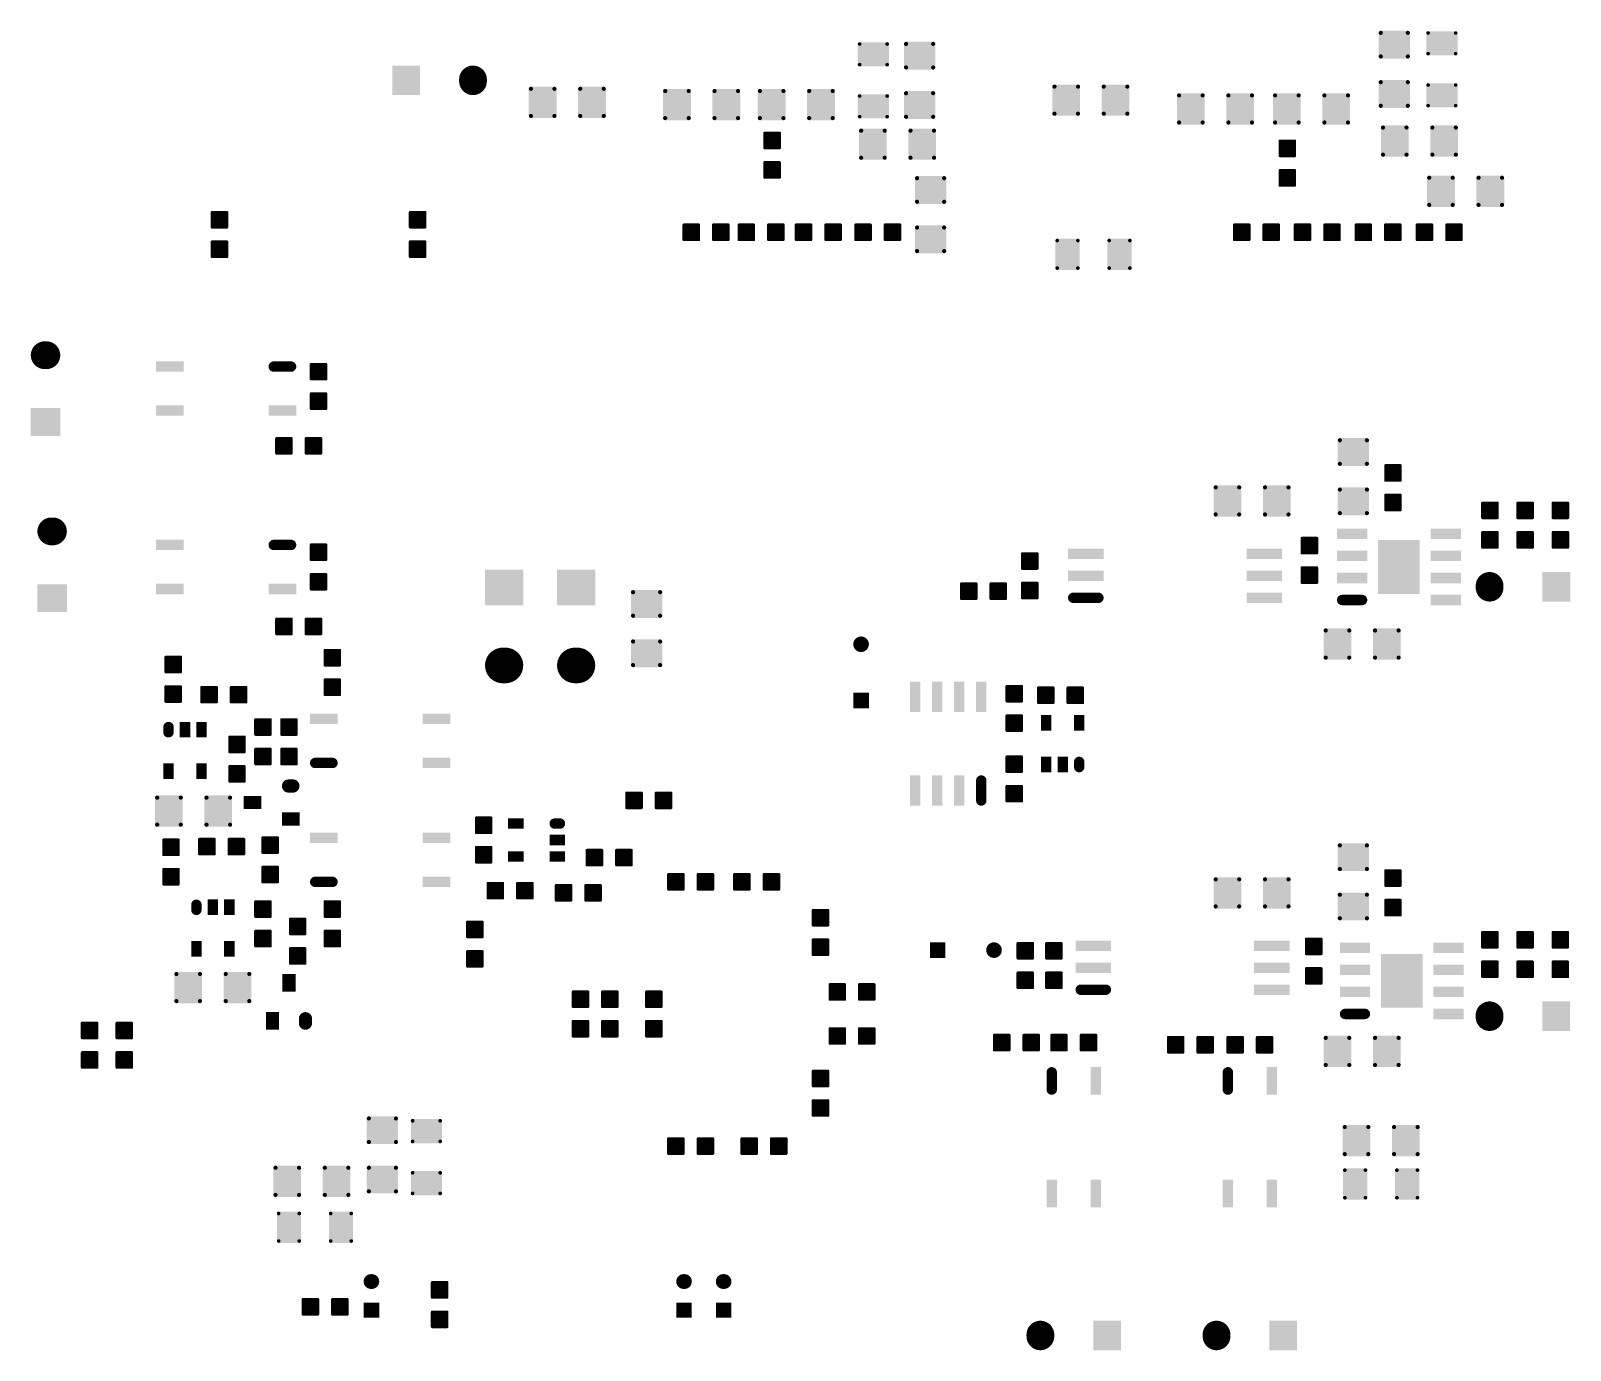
# Model space of a CAD drawing. Header units: millimetres. Extents: x 1.42 to 4.92, y 1.87 to 4.86.
import ezdxf

# ---------------------------------------------------------------- set-up
doc = ezdxf.new("R2010")
doc.units = ezdxf.units.MM
doc.header["$MEASUREMENT"] = 0
doc.layers.add('BottomPaste', color=16, linetype='Continuous')

msp = doc.modelspace()

# ---------------------------------------------------------------- linework, layer by layer
at = {"layer": 'BottomPaste'}
for points, const_width in [([(4.4849, 4.8578, 1), (4.4896, 4.8578, 1)], 0.00473), ([(4.5464, 4.8578, 1), (4.5511, 4.8578, 1)], 0.00473), ([(4.5927, 4.8575, 1), (4.5968, 4.8575, 1)], 0.00413), ([(4.6553, 4.8575, 1), (4.6594, 4.8575, 1)], 0.00413), ([(3.3016, 4.8325, 1), (3.3058, 4.8325, 1)], 0.00413), ([(3.3642, 4.8325, 1), (3.3684, 4.8325, 1)], 0.00413), ([(3.4069, 4.8328, 1), (3.4116, 4.8328, 1)], 0.00473), ([(3.4684, 4.8328, 1), (3.4731, 4.8328, 1)], 0.00473), ([(3.3016, 4.7856, 1), (3.3058, 4.7856, 1)], 0.00413), ([(3.3642, 4.7856, 1), (3.3684, 4.7856, 1)], 0.00413), ([(4.4849, 4.8042, 1), (4.4896, 4.8042, 1)], 0.00473), ([(4.5464, 4.8042, 1), (4.5511, 4.8042, 1)], 0.00473), ([(4.5927, 4.8106, 1), (4.5968, 4.8106, 1)], 0.00413), ([(4.6553, 4.8106, 1), (4.6594, 4.8106, 1)], 0.00413), ([(2.41, 4.752, 1), (2.4415, 4.752, 1)], 0.0315), ([(2.41, 4.748, 1), (2.4415, 4.748, 1)], 0.0315), ([(3.4069, 4.7792, 1), (3.4116, 4.7792, 1)], 0.00473), ([(3.4684, 4.7792, 1), (3.4731, 4.7792, 1)], 0.00473), ([(2.5549, 4.7308, 1), (2.5596, 4.7308, 1)], 0.00473), ([(2.6084, 4.7308, 1), (2.6131, 4.7308, 1)], 0.00473), ([(2.6669, 4.7308, 1), (2.6716, 4.7308, 1)], 0.00473), ([(2.7204, 4.7308, 1), (2.7251, 4.7308, 1)], 0.00473), ([(2.8599, 4.7258, 1), (2.8646, 4.7258, 1)], 0.00473), ([(2.9134, 4.7258, 1), (2.9181, 4.7258, 1)], 0.00473), ([(2.9719, 4.7258, 1), (2.9766, 4.7258, 1)], 0.00473), ([(3.0254, 4.7258, 1), (3.0301, 4.7258, 1)], 0.00473), ([(3.0749, 4.7258, 1), (3.0796, 4.7258, 1)], 0.00473), ([(3.1284, 4.7258, 1), (3.1331, 4.7258, 1)], 0.00473), ([(3.1869, 4.7258, 1), (3.1916, 4.7258, 1)], 0.00473), ([(3.2404, 4.7258, 1), (3.2451, 4.7258, 1)], 0.00473), ([(3.4069, 4.7208, 1), (3.4116, 4.7208, 1)], 0.00473), ([(3.4684, 4.7208, 1), (3.4731, 4.7208, 1)], 0.00473), ([(3.7439, 4.7358, 1), (3.7486, 4.7358, 1)], 0.00473), ([(3.7974, 4.7358, 1), (3.8021, 4.7358, 1)], 0.00473), ([(3.8559, 4.7358, 1), (3.8606, 4.7358, 1)], 0.00473), ([(3.9094, 4.7358, 1), (3.9141, 4.7358, 1)], 0.00473), ([(4.0269, 4.7158, 1), (4.0316, 4.7158, 1)], 0.00473), ([(4.0804, 4.7158, 1), (4.0851, 4.7158, 1)], 0.00473), ([(4.1389, 4.7158, 1), (4.1436, 4.7158, 1)], 0.00473), ([(4.1924, 4.7158, 1), (4.1971, 4.7158, 1)], 0.00473), ([(4.2449, 4.7158, 1), (4.2496, 4.7158, 1)], 0.00473), ([(4.2984, 4.7158, 1), (4.3031, 4.7158, 1)], 0.00473), ([(4.3569, 4.7158, 1), (4.3616, 4.7158, 1)], 0.00473), ([(4.4104, 4.7158, 1), (4.4151, 4.7158, 1)], 0.00473), ([(4.4849, 4.7458, 1), (4.4896, 4.7458, 1)], 0.00473), ([(4.5464, 4.7458, 1), (4.5511, 4.7458, 1)], 0.00473), ([(4.5927, 4.7394, 1), (4.5968, 4.7394, 1)], 0.00413), ([(4.6553, 4.7394, 1), (4.6594, 4.7394, 1)], 0.00413), ([(3.3016, 4.7144, 1), (3.3058, 4.7144, 1)], 0.00413), ([(3.3642, 4.7144, 1), (3.3684, 4.7144, 1)], 0.00413), ([(4.4849, 4.6922, 1), (4.4896, 4.6922, 1)], 0.00473), ([(4.5464, 4.6922, 1), (4.5511, 4.6922, 1)], 0.00473), ([(4.5927, 4.6925, 1), (4.5968, 4.6925, 1)], 0.00413), ([(4.6553, 4.6925, 1), (4.6594, 4.6925, 1)], 0.00413), ([(2.5549, 4.6692, 1), (2.5596, 4.6692, 1)], 0.00473), ([(2.6084, 4.6692, 1), (2.6131, 4.6692, 1)], 0.00473), ([(2.6669, 4.6692, 1), (2.6716, 4.6692, 1)], 0.00473), ([(2.7204, 4.6692, 1), (2.7251, 4.6692, 1)], 0.00473), ([(2.8599, 4.6642, 1), (2.8646, 4.6642, 1)], 0.00473), ([(2.9134, 4.6642, 1), (2.9181, 4.6642, 1)], 0.00473), ([(2.9719, 4.6642, 1), (2.9766, 4.6642, 1)], 0.00473), ([(3.0254, 4.6642, 1), (3.0301, 4.6642, 1)], 0.00473), ([(3.0749, 4.6642, 1), (3.0796, 4.6642, 1)], 0.00473), ([(3.1284, 4.6642, 1), (3.1331, 4.6642, 1)], 0.00473), ([(3.1869, 4.6642, 1), (3.1916, 4.6642, 1)], 0.00473), ([(3.2404, 4.6642, 1), (3.2451, 4.6642, 1)], 0.00473), ([(3.3016, 4.6675, 1), (3.3058, 4.6675, 1)], 0.00413), ([(3.3642, 4.6675, 1), (3.3684, 4.6675, 1)], 0.00413), ([(3.4069, 4.6672, 1), (3.4116, 4.6672, 1)], 0.00473), ([(3.4684, 4.6672, 1), (3.4731, 4.6672, 1)], 0.00473), ([(3.7439, 4.6742, 1), (3.7486, 4.6742, 1)], 0.00473), ([(3.7974, 4.6742, 1), (3.8021, 4.6742, 1)], 0.00473), ([(3.8559, 4.6742, 1), (3.8606, 4.6742, 1)], 0.00473), ([(3.9094, 4.6742, 1), (3.9141, 4.6742, 1)], 0.00473), ([(4.0269, 4.6542, 1), (4.0316, 4.6542, 1)], 0.00473), ([(4.0804, 4.6542, 1), (4.0851, 4.6542, 1)], 0.00473), ([(4.1389, 4.6542, 1), (4.1436, 4.6542, 1)], 0.00473), ([(4.1924, 4.6542, 1), (4.1971, 4.6542, 1)], 0.00473), ([(4.2449, 4.6542, 1), (4.2496, 4.6542, 1)], 0.00473), ([(4.2984, 4.6542, 1), (4.3031, 4.6542, 1)], 0.00473), ([(4.3569, 4.6542, 1), (4.3616, 4.6542, 1)], 0.00473), ([(4.4104, 4.6542, 1), (4.4151, 4.6542, 1)], 0.00473), ([(3.0865, 4.6305, 1), (3.0895, 4.6305, 1)], 0.003), ([(3.1205, 4.6305, 1), (3.1235, 4.6305, 1)], 0.003), ([(3.3049, 4.6358, 1), (3.3096, 4.6358, 1)], 0.00473), ([(3.3584, 4.6358, 1), (3.3631, 4.6358, 1)], 0.00473), ([(3.4169, 4.6358, 1), (3.4216, 4.6358, 1)], 0.00473), ([(3.4704, 4.6358, 1), (3.4751, 4.6358, 1)], 0.00473), ([(4.2565, 4.6125, 1), (4.2595, 4.6125, 1)], 0.003), ([(4.2905, 4.6125, 1), (4.2935, 4.6125, 1)], 0.003), ([(4.4899, 4.6428, 1), (4.4946, 4.6428, 1)], 0.00473), ([(4.5434, 4.6428, 1), (4.5481, 4.6428, 1)], 0.00473), ([(4.6019, 4.6428, 1), (4.6066, 4.6428, 1)], 0.00473), ([(4.6554, 4.6428, 1), (4.6601, 4.6428, 1)], 0.00473), ([(3.0865, 4.5965, 1), (3.0895, 4.5965, 1)], 0.003), ([(3.1205, 4.5965, 1), (3.1235, 4.5965, 1)], 0.003), ([(4.2565, 4.5785, 1), (4.2595, 4.5785, 1)], 0.003), ([(4.2905, 4.5785, 1), (4.2935, 4.5785, 1)], 0.003), ([(4.4899, 4.5812, 1), (4.4946, 4.5812, 1)], 0.00473), ([(4.5434, 4.5812, 1), (4.5481, 4.5812, 1)], 0.00473), ([(4.6019, 4.5812, 1), (4.6066, 4.5812, 1)], 0.00473), ([(4.6554, 4.5812, 1), (4.6601, 4.5812, 1)], 0.00473), ([(3.0865, 4.5635, 1), (3.0895, 4.5635, 1)], 0.003), ([(3.1205, 4.5635, 1), (3.1235, 4.5635, 1)], 0.003), ([(3.3049, 4.5742, 1), (3.3096, 4.5742, 1)], 0.00473), ([(3.3584, 4.5742, 1), (3.3631, 4.5742, 1)], 0.00473), ([(3.4169, 4.5742, 1), (3.4216, 4.5742, 1)], 0.00473), ([(3.4704, 4.5742, 1), (3.4751, 4.5742, 1)], 0.00473), ([(4.2565, 4.5455, 1), (4.2595, 4.5455, 1)], 0.003), ([(4.2905, 4.5455, 1), (4.2935, 4.5455, 1)], 0.003), ([(3.0865, 4.5295, 1), (3.0895, 4.5295, 1)], 0.003), ([(3.1205, 4.5295, 1), (3.1235, 4.5295, 1)], 0.003), ([(3.4319, 4.5278, 1), (3.4366, 4.5278, 1)], 0.00473), ([(3.4934, 4.5278, 1), (3.4981, 4.5278, 1)], 0.00473), ([(4.2565, 4.5115, 1), (4.2595, 4.5115, 1)], 0.003), ([(4.2905, 4.5115, 1), (4.2935, 4.5115, 1)], 0.003), ([(4.5949, 4.5288, 1), (4.5996, 4.5288, 1)], 0.00473), ([(4.6484, 4.5288, 1), (4.6531, 4.5288, 1)], 0.00473), ([(4.7069, 4.5288, 1), (4.7116, 4.5288, 1)], 0.00473), ([(4.7604, 4.5288, 1), (4.7651, 4.5288, 1)], 0.00473), ([(3.4319, 4.4742, 1), (3.4366, 4.4742, 1)], 0.00473), ([(3.4934, 4.4742, 1), (3.4981, 4.4742, 1)], 0.00473), ([(1.8315, 4.4505, 1), (1.8345, 4.4505, 1)], 0.003), ([(1.8655, 4.4505, 1), (1.8685, 4.4505, 1)], 0.003), ([(2.2815, 4.4505, 1), (2.2845, 4.4505, 1)], 0.003), ([(2.3155, 4.4505, 1), (2.3185, 4.4505, 1)], 0.003), ([(4.5949, 4.4672, 1), (4.5996, 4.4672, 1)], 0.00473), ([(4.6484, 4.4672, 1), (4.6531, 4.4672, 1)], 0.00473), ([(4.7069, 4.4672, 1), (4.7116, 4.4672, 1)], 0.00473), ([(4.7604, 4.4672, 1), (4.7651, 4.4672, 1)], 0.00473), ([(1.8315, 4.4165, 1), (1.8345, 4.4165, 1)], 0.003), ([(1.8655, 4.4165, 1), (1.8685, 4.4165, 1)], 0.003), ([(2.2815, 4.4165, 1), (2.2845, 4.4165, 1)], 0.003), ([(2.3155, 4.4165, 1), (2.3185, 4.4165, 1)], 0.003), ([(2.903, 4.422, 1), (2.906, 4.422, 1)], 0.003), ([(2.937, 4.422, 1), (2.94, 4.422, 1)], 0.003), ([(2.97, 4.422, 1), (2.973, 4.422, 1)], 0.003), ([(3.004, 4.422, 1), (3.007, 4.422, 1)], 0.003), ([(3.028, 4.422, 1), (3.031, 4.422, 1)], 0.003), ([(3.062, 4.422, 1), (3.065, 4.422, 1)], 0.003), ([(3.095, 4.422, 1), (3.098, 4.422, 1)], 0.003), ([(3.129, 4.422, 1), (3.132, 4.422, 1)], 0.003), ([(3.158, 4.422, 1), (3.161, 4.422, 1)], 0.003), ([(3.192, 4.422, 1), (3.195, 4.422, 1)], 0.003), ([(3.225, 4.422, 1), (3.228, 4.422, 1)], 0.003), ([(3.259, 4.422, 1), (3.262, 4.422, 1)], 0.003), ([(3.293, 4.422, 1), (3.296, 4.422, 1)], 0.003), ([(3.327, 4.422, 1), (3.33, 4.422, 1)], 0.003), ([(3.36, 4.422, 1), (3.363, 4.422, 1)], 0.003), ([(3.394, 4.422, 1), (3.397, 4.422, 1)], 0.003), ([(3.4319, 4.4158, 1), (3.4366, 4.4158, 1)], 0.00473), ([(3.4934, 4.4158, 1), (3.4981, 4.4158, 1)], 0.00473), ([(4.153, 4.422, 1), (4.156, 4.422, 1)], 0.003), ([(4.187, 4.422, 1), (4.19, 4.422, 1)], 0.003), ([(4.22, 4.422, 1), (4.223, 4.422, 1)], 0.003), ([(4.254, 4.422, 1), (4.257, 4.422, 1)], 0.003), ([(4.291, 4.422, 1), (4.294, 4.422, 1)], 0.003), ([(4.325, 4.422, 1), (4.328, 4.422, 1)], 0.003), ([(4.358, 4.422, 1), (4.361, 4.422, 1)], 0.003), ([(4.392, 4.422, 1), (4.395, 4.422, 1)], 0.003), ([(4.4291, 4.422, 1), (4.4321, 4.422, 1)], 0.003), ([(4.4631, 4.422, 1), (4.4661, 4.422, 1)], 0.003), ([(4.496, 4.422, 1), (4.499, 4.422, 1)], 0.003), ([(4.53, 4.422, 1), (4.533, 4.422, 1)], 0.003), ([(4.568, 4.422, 1), (4.571, 4.422, 1)], 0.003), ([(4.602, 4.422, 1), (4.605, 4.422, 1)], 0.003), ([(4.635, 4.422, 1), (4.638, 4.422, 1)], 0.003), ([(4.669, 4.422, 1), (4.672, 4.422, 1)], 0.003), ([(1.8315, 4.3835, 1), (1.8345, 4.3835, 1)], 0.003), ([(1.8655, 4.3835, 1), (1.8685, 4.3835, 1)], 0.003), ([(2.2815, 4.3835, 1), (2.2845, 4.3835, 1)], 0.003), ([(2.3155, 4.3835, 1), (2.3185, 4.3835, 1)], 0.003), ([(2.903, 4.388, 1), (2.906, 4.388, 1)], 0.003), ([(2.937, 4.388, 1), (2.94, 4.388, 1)], 0.003), ([(2.97, 4.388, 1), (2.973, 4.388, 1)], 0.003), ([(3.004, 4.388, 1), (3.007, 4.388, 1)], 0.003), ([(3.028, 4.388, 1), (3.031, 4.388, 1)], 0.003), ([(3.062, 4.388, 1), (3.065, 4.388, 1)], 0.003), ([(3.095, 4.388, 1), (3.098, 4.388, 1)], 0.003), ([(3.129, 4.388, 1), (3.132, 4.388, 1)], 0.003), ([(3.158, 4.388, 1), (3.161, 4.388, 1)], 0.003), ([(3.192, 4.388, 1), (3.195, 4.388, 1)], 0.003), ([(3.225, 4.388, 1), (3.228, 4.388, 1)], 0.003), ([(3.259, 4.388, 1), (3.262, 4.388, 1)], 0.003), ([(3.293, 4.388, 1), (3.296, 4.388, 1)], 0.003), ([(3.327, 4.388, 1), (3.33, 4.388, 1)], 0.003), ([(3.36, 4.388, 1), (3.363, 4.388, 1)], 0.003), ([(3.394, 4.388, 1), (3.397, 4.388, 1)], 0.003), ([(3.7505, 4.3863, 1), (3.7546, 4.3863, 1)], 0.00413), ([(3.7973, 4.3863, 1), (3.8014, 4.3863, 1)], 0.00413), ([(3.8686, 4.3863, 1), (3.8727, 4.3863, 1)], 0.00413), ([(3.9154, 4.3863, 1), (3.9195, 4.3863, 1)], 0.00413), ([(4.153, 4.388, 1), (4.156, 4.388, 1)], 0.003), ([(4.187, 4.388, 1), (4.19, 4.388, 1)], 0.003), ([(4.22, 4.388, 1), (4.223, 4.388, 1)], 0.003), ([(4.254, 4.388, 1), (4.257, 4.388, 1)], 0.003), ([(4.291, 4.388, 1), (4.294, 4.388, 1)], 0.003), ([(4.325, 4.388, 1), (4.328, 4.388, 1)], 0.003), ([(4.358, 4.388, 1), (4.361, 4.388, 1)], 0.003), ([(4.392, 4.388, 1), (4.395, 4.388, 1)], 0.003), ([(4.4291, 4.388, 1), (4.4321, 4.388, 1)], 0.003), ([(4.4631, 4.388, 1), (4.4661, 4.388, 1)], 0.003), ([(4.496, 4.388, 1), (4.499, 4.388, 1)], 0.003), ([(4.53, 4.388, 1), (4.533, 4.388, 1)], 0.003), ([(4.568, 4.388, 1), (4.571, 4.388, 1)], 0.003), ([(4.602, 4.388, 1), (4.605, 4.388, 1)], 0.003), ([(4.635, 4.388, 1), (4.638, 4.388, 1)], 0.003), ([(4.669, 4.388, 1), (4.672, 4.388, 1)], 0.003), ([(1.8315, 4.3495, 1), (1.8345, 4.3495, 1)], 0.003), ([(1.8655, 4.3495, 1), (1.8685, 4.3495, 1)], 0.003), ([(2.2815, 4.3495, 1), (2.2845, 4.3495, 1)], 0.003), ([(2.3155, 4.3495, 1), (2.3185, 4.3495, 1)], 0.003), ([(3.4319, 4.3622, 1), (3.4366, 4.3622, 1)], 0.00473), ([(3.4934, 4.3622, 1), (3.4981, 4.3622, 1)], 0.00473), ([(3.7505, 4.3237, 1), (3.7546, 4.3237, 1)], 0.00413), ([(3.7973, 4.3237, 1), (3.8014, 4.3237, 1)], 0.00413), ([(3.8686, 4.3237, 1), (3.8727, 4.3237, 1)], 0.00413), ([(3.9154, 4.3237, 1), (3.9195, 4.3237, 1)], 0.00413), ([(1.4373, 4.1258, 1), (1.4688, 4.1258, 1)], 0.0315), ([(1.4412, 4.1258, 1), (1.4727, 4.1258, 1)], 0.0315), ([(1.9674, 4.1, 1), (1.9792, 4.1, 1)], 0.0118), ([(2.0067, 4.1, 1), (2.0185, 4.1, 1)], 0.0118), ([(2.0565, 4.1055, 1), (2.0595, 4.1055, 1)], 0.003), ([(2.0905, 4.1055, 1), (2.0935, 4.1055, 1)], 0.003), ([(2.0565, 4.0715, 1), (2.0595, 4.0715, 1)], 0.003), ([(2.0905, 4.0715, 1), (2.0935, 4.0715, 1)], 0.003), ([(2.0565, 4.0385, 1), (2.0595, 4.0385, 1)], 0.003), ([(2.0905, 4.0385, 1), (2.0935, 4.0385, 1)], 0.003), ([(2.0565, 4.0045, 1), (2.0595, 4.0045, 1)], 0.003), ([(2.0905, 4.0045, 1), (2.0935, 4.0045, 1)], 0.003), ([(1.978, 3.937, 1), (1.981, 3.937, 1)], 0.003), ([(2.012, 3.937, 1), (2.015, 3.937, 1)], 0.003), ([(2.045, 3.937, 1), (2.048, 3.937, 1)], 0.003), ([(2.079, 3.937, 1), (2.082, 3.937, 1)], 0.003), ([(4.3919, 3.9328, 1), (4.3966, 3.9328, 1)], 0.00473), ([(4.4534, 3.9328, 1), (4.4581, 3.9328, 1)], 0.00473), ([(1.978, 3.903, 1), (1.981, 3.903, 1)], 0.003), ([(2.012, 3.903, 1), (2.015, 3.903, 1)], 0.003), ([(2.045, 3.903, 1), (2.048, 3.903, 1)], 0.003), ([(2.079, 3.903, 1), (2.082, 3.903, 1)], 0.003), ([(4.3919, 3.8792, 1), (4.3966, 3.8792, 1)], 0.00473), ([(4.4534, 3.8792, 1), (4.4581, 3.8792, 1)], 0.00473), ([(4.4965, 3.8755, 1), (4.4995, 3.8755, 1)], 0.003), ([(4.5305, 3.8755, 1), (4.5335, 3.8755, 1)], 0.003), ([(4.1099, 3.8258, 1), (4.1146, 3.8258, 1)], 0.00473), ([(4.1634, 3.8258, 1), (4.1681, 3.8258, 1)], 0.00473), ([(4.2219, 3.8258, 1), (4.2266, 3.8258, 1)], 0.00473), ([(4.2754, 3.8258, 1), (4.2801, 3.8258, 1)], 0.00473), ([(4.3919, 3.8208, 1), (4.3966, 3.8208, 1)], 0.00473), ([(4.4534, 3.8208, 1), (4.4581, 3.8208, 1)], 0.00473), ([(4.4965, 3.8415, 1), (4.4995, 3.8415, 1)], 0.003), ([(4.4965, 3.8085, 1), (4.4995, 3.8085, 1)], 0.003), ([(4.5305, 3.8415, 1), (4.5335, 3.8415, 1)], 0.003), ([(4.5305, 3.8085, 1), (4.5335, 3.8085, 1)], 0.003), ([(4.4965, 3.7745, 1), (4.4995, 3.7745, 1)], 0.003), ([(4.5305, 3.7745, 1), (4.5335, 3.7745, 1)], 0.003), ([(4.7167, 3.7905, 1), (4.7197, 3.7905, 1)], 0.003), ([(4.7507, 3.7905, 1), (4.7537, 3.7905, 1)], 0.003), ([(4.7967, 3.7905, 1), (4.7997, 3.7905, 1)], 0.003), ([(4.8307, 3.7905, 1), (4.8337, 3.7905, 1)], 0.003), ([(4.8767, 3.7905, 1), (4.8797, 3.7905, 1)], 0.003), ([(4.9107, 3.7905, 1), (4.9137, 3.7905, 1)], 0.003), ([(1.4523, 3.7258, 1), (1.4838, 3.7258, 1)], 0.0315), ([(1.4562, 3.7258, 1), (1.4877, 3.7258, 1)], 0.0315), ([(4.1099, 3.7642, 1), (4.1146, 3.7642, 1)], 0.00473), ([(4.1634, 3.7642, 1), (4.1681, 3.7642, 1)], 0.00473), ([(4.2219, 3.7642, 1), (4.2266, 3.7642, 1)], 0.00473), ([(4.2754, 3.7642, 1), (4.2801, 3.7642, 1)], 0.00473), ([(4.3919, 3.7672, 1), (4.3966, 3.7672, 1)], 0.00473), ([(4.4534, 3.7672, 1), (4.4581, 3.7672, 1)], 0.00473), ([(4.7167, 3.7565, 1), (4.7197, 3.7565, 1)], 0.003), ([(4.7507, 3.7565, 1), (4.7537, 3.7565, 1)], 0.003), ([(4.7967, 3.7565, 1), (4.7997, 3.7565, 1)], 0.003), ([(4.8307, 3.7565, 1), (4.8337, 3.7565, 1)], 0.003), ([(4.8767, 3.7565, 1), (4.8797, 3.7565, 1)], 0.003), ([(4.9107, 3.7565, 1), (4.9137, 3.7565, 1)], 0.003), ([(1.9674, 3.695, 1), (1.9792, 3.695, 1)], 0.0118), ([(2.0067, 3.695, 1), (2.0185, 3.695, 1)], 0.0118), ([(4.3067, 3.7105, 1), (4.3097, 3.7105, 1)], 0.003), ([(4.3407, 3.7105, 1), (4.3437, 3.7105, 1)], 0.003), ([(4.7167, 3.7235, 1), (4.7197, 3.7235, 1)], 0.003), ([(4.7507, 3.7235, 1), (4.7537, 3.7235, 1)], 0.003), ([(4.7967, 3.7235, 1), (4.7997, 3.7235, 1)], 0.003), ([(4.8307, 3.7235, 1), (4.8337, 3.7235, 1)], 0.003), ([(4.8767, 3.7235, 1), (4.8797, 3.7235, 1)], 0.003), ([(4.9107, 3.7235, 1), (4.9137, 3.7235, 1)], 0.003), ([(2.0565, 3.6955, 1), (2.0595, 3.6955, 1)], 0.003), ([(2.0905, 3.6955, 1), (2.0935, 3.6955, 1)], 0.003), ([(3.6717, 3.6755, 1), (3.6747, 3.6755, 1)], 0.003), ([(3.7057, 3.6755, 1), (3.7087, 3.6755, 1)], 0.003), ([(4.3067, 3.6765, 1), (4.3097, 3.6765, 1)], 0.003), ([(4.3407, 3.6765, 1), (4.3437, 3.6765, 1)], 0.003), ([(4.7167, 3.6895, 1), (4.7197, 3.6895, 1)], 0.003), ([(4.7507, 3.6895, 1), (4.7537, 3.6895, 1)], 0.003), ([(4.7967, 3.6895, 1), (4.7997, 3.6895, 1)], 0.003), ([(4.8307, 3.6895, 1), (4.8337, 3.6895, 1)], 0.003), ([(4.8767, 3.6895, 1), (4.8797, 3.6895, 1)], 0.003), ([(4.9107, 3.6895, 1), (4.9137, 3.6895, 1)], 0.003), ([(2.0565, 3.6615, 1), (2.0595, 3.6615, 1)], 0.003), ([(2.0905, 3.6615, 1), (2.0935, 3.6615, 1)], 0.003), ([(3.6717, 3.6415, 1), (3.6747, 3.6415, 1)], 0.003), ([(3.7057, 3.6415, 1), (3.7087, 3.6415, 1)], 0.003), ([(4.3067, 3.6435, 1), (4.3097, 3.6435, 1)], 0.003), ([(4.3407, 3.6435, 1), (4.3437, 3.6435, 1)], 0.003), ([(2.0565, 3.6285, 1), (2.0595, 3.6285, 1)], 0.003), ([(2.0905, 3.6285, 1), (2.0935, 3.6285, 1)], 0.003), ([(3.533, 3.607, 1), (3.536, 3.607, 1)], 0.003), ([(3.567, 3.607, 1), (3.57, 3.607, 1)], 0.003), ([(3.6, 3.607, 1), (3.603, 3.607, 1)], 0.003), ([(3.634, 3.607, 1), (3.637, 3.607, 1)], 0.003), ([(3.6717, 3.6085, 1), (3.6747, 3.6085, 1)], 0.003), ([(3.7057, 3.6085, 1), (3.7087, 3.6085, 1)], 0.003), ([(4.3067, 3.6095, 1), (4.3097, 3.6095, 1)], 0.003), ([(4.3407, 3.6095, 1), (4.3437, 3.6095, 1)], 0.003), ([(4.7186, 3.602, 1), (4.7501, 3.602, 1)], 0.0315), ([(4.7186, 3.598, 1), (4.7501, 3.598, 1)], 0.0315), ([(2.0565, 3.5945, 1), (2.0595, 3.5945, 1)], 0.003), ([(2.0905, 3.5945, 1), (2.0935, 3.5945, 1)], 0.003), ([(2.7869, 3.5878, 1), (2.7916, 3.5878, 1)], 0.00473), ([(2.8484, 3.5878, 1), (2.8531, 3.5878, 1)], 0.00473), ([(3.533, 3.573, 1), (3.536, 3.573, 1)], 0.003), ([(3.567, 3.573, 1), (3.57, 3.573, 1)], 0.003), ([(3.6, 3.573, 1), (3.603, 3.573, 1)], 0.003), ([(3.634, 3.573, 1), (3.637, 3.573, 1)], 0.003), ([(3.6717, 3.5745, 1), (3.6747, 3.5745, 1)], 0.003), ([(3.7057, 3.5745, 1), (3.7087, 3.5745, 1)], 0.003), ([(3.783, 3.575, 1), (3.7948, 3.575, 1)], 0.0118), ([(3.84, 3.575, 1), (3.8519, 3.575, 1)], 0.0118), ([(4.3937, 3.57, 1), (4.4055, 3.57, 1)], 0.0118), ([(4.4389, 3.57, 1), (4.4507, 3.57, 1)], 0.0118), ([(2.7869, 3.5342, 1), (2.7916, 3.5342, 1)], 0.00473), ([(2.8484, 3.5342, 1), (2.8531, 3.5342, 1)], 0.00473), ([(1.978, 3.527, 1), (1.981, 3.527, 1)], 0.003), ([(1.978, 3.493, 1), (1.981, 3.493, 1)], 0.003), ([(2.012, 3.527, 1), (2.015, 3.527, 1)], 0.003), ([(2.012, 3.493, 1), (2.015, 3.493, 1)], 0.003), ([(2.045, 3.527, 1), (2.048, 3.527, 1)], 0.003), ([(2.045, 3.493, 1), (2.048, 3.493, 1)], 0.003), ([(2.079, 3.527, 1), (2.082, 3.527, 1)], 0.003), ([(2.079, 3.493, 1), (2.082, 3.493, 1)], 0.003), ([(4.3599, 3.5008, 1), (4.3646, 3.5008, 1)], 0.00473), ([(4.4134, 3.5008, 1), (4.4181, 3.5008, 1)], 0.00473), ([(4.4719, 3.5008, 1), (4.4766, 3.5008, 1)], 0.00473), ([(4.5254, 3.5008, 1), (4.5301, 3.5008, 1)], 0.00473), ([(2.4733, 3.4214, 1), (2.5137, 3.4214, 1)], 0.0404), ([(2.4792, 3.4214, 1), (2.5196, 3.4214, 1)], 0.0404), ([(2.6369, 3.4214, 1), (2.6772, 3.4214, 1)], 0.0404), ([(2.6428, 3.4214, 1), (2.6831, 3.4214, 1)], 0.0404), ([(2.7869, 3.4758, 1), (2.7916, 3.4758, 1)], 0.00473), ([(2.8484, 3.4758, 1), (2.8531, 3.4758, 1)], 0.00473), ([(3.2982, 3.4695, 1), (3.3159, 3.4695, 1)], 0.0177), ([(1.7265, 3.4405, 1), (1.7295, 3.4405, 1)], 0.003), ([(1.7605, 3.4405, 1), (1.7635, 3.4405, 1)], 0.003), ([(2.0878, 3.456, 1), (2.0908, 3.456, 1)], 0.003), ([(2.1218, 3.456, 1), (2.1248, 3.456, 1)], 0.003), ([(2.7869, 3.4222, 1), (2.7916, 3.4222, 1)], 0.00473), ([(2.8484, 3.4222, 1), (2.8531, 3.4222, 1)], 0.00473), ([(4.3599, 3.4392, 1), (4.3646, 3.4392, 1)], 0.00473), ([(4.4134, 3.4392, 1), (4.4181, 3.4392, 1)], 0.00473), ([(4.4719, 3.4392, 1), (4.4766, 3.4392, 1)], 0.00473), ([(4.5254, 3.4392, 1), (4.5301, 3.4392, 1)], 0.00473), ([(1.7265, 3.4065, 1), (1.7295, 3.4065, 1)], 0.003), ([(1.7605, 3.4065, 1), (1.7635, 3.4065, 1)], 0.003), ([(2.0878, 3.422, 1), (2.0908, 3.422, 1)], 0.003), ([(2.0878, 3.389, 1), (2.0908, 3.389, 1)], 0.003), ([(2.1218, 3.422, 1), (2.1248, 3.422, 1)], 0.003), ([(2.1218, 3.389, 1), (2.1248, 3.389, 1)], 0.003), ([(1.7265, 3.3735, 1), (1.7295, 3.3735, 1)], 0.003), ([(1.7605, 3.3735, 1), (1.7635, 3.3735, 1)], 0.003), ([(1.808, 3.372, 1), (1.811, 3.372, 1)], 0.003), ([(1.842, 3.372, 1), (1.845, 3.372, 1)], 0.003), ([(1.875, 3.372, 1), (1.878, 3.372, 1)], 0.003), ([(1.909, 3.372, 1), (1.912, 3.372, 1)], 0.003), ([(2.0878, 3.355, 1), (2.0908, 3.355, 1)], 0.003), ([(2.1218, 3.355, 1), (2.1248, 3.355, 1)], 0.003), ([(3.6365, 3.3742, 1), (3.6395, 3.3742, 1)], 0.003), ([(3.6705, 3.3742, 1), (3.6735, 3.3742, 1)], 0.003), ([(3.708, 3.3707, 1), (3.711, 3.3707, 1)], 0.003), ([(3.742, 3.3707, 1), (3.745, 3.3707, 1)], 0.003), ([(3.775, 3.3707, 1), (3.778, 3.3707, 1)], 0.003), ([(3.809, 3.3707, 1), (3.812, 3.3707, 1)], 0.003), ([(1.7265, 3.3395, 1), (1.7295, 3.3395, 1)], 0.003), ([(1.7605, 3.3395, 1), (1.7635, 3.3395, 1)], 0.003), ([(1.808, 3.338, 1), (1.811, 3.338, 1)], 0.003), ([(1.842, 3.338, 1), (1.845, 3.338, 1)], 0.003), ([(1.875, 3.338, 1), (1.878, 3.338, 1)], 0.003), ([(1.909, 3.338, 1), (1.912, 3.338, 1)], 0.003), ([(3.6365, 3.3402, 1), (3.6395, 3.3402, 1)], 0.003), ([(3.6705, 3.3402, 1), (3.6735, 3.3402, 1)], 0.003), ([(3.708, 3.3367, 1), (3.711, 3.3367, 1)], 0.003), ([(3.742, 3.3367, 1), (3.745, 3.3367, 1)], 0.003), ([(3.775, 3.3367, 1), (3.778, 3.3367, 1)], 0.003), ([(3.809, 3.3367, 1), (3.812, 3.3367, 1)], 0.003), ([(1.7283, 3.2815, 1), (1.7402, 3.2815, 1)], 0.0118), ([(1.9303, 3.2985, 1), (1.9333, 3.2985, 1)], 0.003), ([(1.9643, 3.2985, 1), (1.9673, 3.2985, 1)], 0.003), ([(1.9894, 3.2985, 1), (1.9924, 3.2985, 1)], 0.003), ([(2.0234, 3.2985, 1), (2.0264, 3.2985, 1)], 0.003), ([(3.6365, 3.3073, 1), (3.6395, 3.3073, 1)], 0.003), ([(3.6705, 3.3073, 1), (3.6735, 3.3073, 1)], 0.003), ([(1.7283, 3.2697, 1), (1.7402, 3.2697, 1)], 0.0118), ([(1.8713, 3.2591, 1), (1.8743, 3.2591, 1)], 0.003), ([(1.9053, 3.2591, 1), (1.9083, 3.2591, 1)], 0.003), ([(1.9303, 3.2645, 1), (1.9333, 3.2645, 1)], 0.003), ([(1.9643, 3.2645, 1), (1.9673, 3.2645, 1)], 0.003), ([(1.9894, 3.2645, 1), (1.9924, 3.2645, 1)], 0.003), ([(2.0234, 3.2645, 1), (2.0264, 3.2645, 1)], 0.003), ([(3.6365, 3.2733, 1), (3.6395, 3.2733, 1)], 0.003), ([(3.6705, 3.2733, 1), (3.6735, 3.2733, 1)], 0.003), ([(1.8713, 3.2251, 1), (1.8743, 3.2251, 1)], 0.003), ([(1.9053, 3.2251, 1), (1.9083, 3.2251, 1)], 0.003), ([(1.9303, 3.2316, 1), (1.9333, 3.2316, 1)], 0.003), ([(1.9643, 3.2316, 1), (1.9673, 3.2316, 1)], 0.003), ([(1.9894, 3.2316, 1), (1.9924, 3.2316, 1)], 0.003), ([(2.0234, 3.2316, 1), (2.0264, 3.2316, 1)], 0.003), ([(3.6365, 3.2142, 1), (3.6395, 3.2142, 1)], 0.003), ([(3.6705, 3.2142, 1), (3.6735, 3.2142, 1)], 0.003), ([(1.8713, 3.1922, 1), (1.8743, 3.1922, 1)], 0.003), ([(1.9053, 3.1922, 1), (1.9083, 3.1922, 1)], 0.003), ([(1.9303, 3.1976, 1), (1.9333, 3.1976, 1)], 0.003), ([(1.9643, 3.1976, 1), (1.9673, 3.1976, 1)], 0.003), ([(1.9894, 3.1976, 1), (1.9924, 3.1976, 1)], 0.003), ([(2.0234, 3.1976, 1), (2.0264, 3.1976, 1)], 0.003), ([(2.0615, 3.2, 1), (2.0733, 3.2, 1)], 0.0118), ([(2.1008, 3.2, 1), (2.1126, 3.2, 1)], 0.0118), ([(3.6365, 3.1802, 1), (3.6395, 3.1802, 1)], 0.003), ([(3.6705, 3.1802, 1), (3.6735, 3.1802, 1)], 0.003), ([(3.7965, 3.2024, 1), (3.8083, 3.2024, 1)], 0.0118), ([(3.7965, 3.1906, 1), (3.8083, 3.1906, 1)], 0.0118), ([(1.8713, 3.1582, 1), (1.8743, 3.1582, 1)], 0.003), ([(1.9053, 3.1582, 1), (1.9083, 3.1582, 1)], 0.003), ([(1.9993, 3.1476, 1), (2.0143, 3.1476, 1)], 0.015), ([(2.0093, 3.1476, 1), (2.0243, 3.1476, 1)], 0.015), ([(3.5741, 3.1601, 1), (3.5859, 3.1601, 1)], 0.0118), ([(3.6365, 3.1473, 1), (3.6395, 3.1473, 1)], 0.003), ([(3.6705, 3.1473, 1), (3.6735, 3.1473, 1)], 0.003), ([(1.7062, 3.1213, 1), (1.7109, 3.1213, 1)], 0.00473), ([(1.7598, 3.1213, 1), (1.7645, 3.1213, 1)], 0.00473), ([(1.8182, 3.1213, 1), (1.8229, 3.1213, 1)], 0.00473), ([(1.8718, 3.1213, 1), (1.8765, 3.1213, 1)], 0.00473), ([(2.773, 3.132, 1), (2.776, 3.132, 1)], 0.003), ([(2.807, 3.132, 1), (2.81, 3.132, 1)], 0.003), ([(2.84, 3.132, 1), (2.843, 3.132, 1)], 0.003), ([(2.874, 3.132, 1), (2.877, 3.132, 1)], 0.003), ([(3.5741, 3.1148, 1), (3.5859, 3.1148, 1)], 0.0118), ([(3.6365, 3.1133, 1), (3.6395, 3.1133, 1)], 0.003), ([(3.6705, 3.1133, 1), (3.6735, 3.1133, 1)], 0.003), ([(2.4315, 3.0755, 1), (2.4345, 3.0755, 1)], 0.003), ([(2.4655, 3.0755, 1), (2.4685, 3.0755, 1)], 0.003), ([(2.773, 3.098, 1), (2.776, 3.098, 1)], 0.003), ([(2.807, 3.098, 1), (2.81, 3.098, 1)], 0.003), ([(2.84, 3.098, 1), (2.843, 3.098, 1)], 0.003), ([(2.874, 3.098, 1), (2.877, 3.098, 1)], 0.003), ([(1.7062, 3.0598, 1), (1.7109, 3.0598, 1)], 0.00473), ([(1.7598, 3.0598, 1), (1.7645, 3.0598, 1)], 0.00473), ([(1.8182, 3.0598, 1), (1.8229, 3.0598, 1)], 0.00473), ([(1.8718, 3.0598, 1), (1.8765, 3.0598, 1)], 0.00473), ([(2.4315, 3.0415, 1), (2.4345, 3.0415, 1)], 0.003), ([(2.4655, 3.0415, 1), (2.4685, 3.0415, 1)], 0.003), ([(2.6054, 3.0624, 1), (2.6172, 3.0624, 1)], 0.0118), ([(2.6172, 3.0624, 1), (2.6291, 3.0624, 1)], 0.0118), ([(1.7215, 3.0255, 1), (1.7245, 3.0255, 1)], 0.003), ([(1.7555, 3.0255, 1), (1.7585, 3.0255, 1)], 0.003), ([(1.803, 3.027, 1), (1.806, 3.027, 1)], 0.003), ([(1.837, 3.027, 1), (1.84, 3.027, 1)], 0.003), ([(1.87, 3.027, 1), (1.873, 3.027, 1)], 0.003), ([(1.904, 3.027, 1), (1.907, 3.027, 1)], 0.003), ([(1.9465, 3.0305, 1), (1.9495, 3.0305, 1)], 0.003), ([(1.9805, 3.0305, 1), (1.9835, 3.0305, 1)], 0.003), ([(2.4315, 3.0085, 1), (2.4345, 3.0085, 1)], 0.003), ([(2.4655, 3.0085, 1), (2.4685, 3.0085, 1)], 0.003), ([(4.3919, 3.0128, 1), (4.3966, 3.0128, 1)], 0.00473), ([(4.4534, 3.0128, 1), (4.4581, 3.0128, 1)], 0.00473), ([(1.7215, 2.9915, 1), (1.7245, 2.9915, 1)], 0.003), ([(1.7555, 2.9915, 1), (1.7585, 2.9915, 1)], 0.003), ([(1.803, 2.993, 1), (1.806, 2.993, 1)], 0.003), ([(1.837, 2.993, 1), (1.84, 2.993, 1)], 0.003), ([(1.87, 2.993, 1), (1.873, 2.993, 1)], 0.003), ([(1.904, 2.993, 1), (1.907, 2.993, 1)], 0.003), ([(1.9465, 2.9965, 1), (1.9495, 2.9965, 1)], 0.003), ([(1.9805, 2.9965, 1), (1.9835, 2.9965, 1)], 0.003), ([(2.4315, 2.9745, 1), (2.4345, 2.9745, 1)], 0.003), ([(2.4655, 2.9745, 1), (2.4685, 2.9745, 1)], 0.003), ([(2.683, 3.002, 1), (2.686, 3.002, 1)], 0.003), ([(2.717, 3.002, 1), (2.72, 3.002, 1)], 0.003), ([(2.75, 3.002, 1), (2.753, 3.002, 1)], 0.003), ([(2.784, 3.002, 1), (2.787, 3.002, 1)], 0.003), ([(1.7215, 2.9585, 1), (1.7245, 2.9585, 1)], 0.003), ([(1.7555, 2.9585, 1), (1.7585, 2.9585, 1)], 0.003), ([(1.9465, 2.9635, 1), (1.9495, 2.9635, 1)], 0.003), ([(1.9805, 2.9635, 1), (1.9835, 2.9635, 1)], 0.003), ([(2.0615, 2.93, 1), (2.0733, 2.93, 1)], 0.0118), ([(2.1008, 2.93, 1), (2.1126, 2.93, 1)], 0.0118), ([(2.683, 2.968, 1), (2.686, 2.968, 1)], 0.003), ([(2.717, 2.968, 1), (2.72, 2.968, 1)], 0.003), ([(2.75, 2.968, 1), (2.753, 2.968, 1)], 0.003), ([(2.784, 2.968, 1), (2.787, 2.968, 1)], 0.003), ([(2.868, 2.947, 1), (2.871, 2.947, 1)], 0.003), ([(2.902, 2.947, 1), (2.905, 2.947, 1)], 0.003), ([(2.935, 2.947, 1), (2.938, 2.947, 1)], 0.003), ([(2.969, 2.947, 1), (2.972, 2.947, 1)], 0.003), ([(3.018, 2.947, 1), (3.021, 2.947, 1)], 0.003), ([(3.052, 2.947, 1), (3.055, 2.947, 1)], 0.003), ([(3.085, 2.947, 1), (3.088, 2.947, 1)], 0.003), ([(3.119, 2.947, 1), (3.122, 2.947, 1)], 0.003), ([(4.1099, 2.9358, 1), (4.1146, 2.9358, 1)], 0.00473), ([(4.1634, 2.9358, 1), (4.1681, 2.9358, 1)], 0.00473), ([(4.2219, 2.9358, 1), (4.2266, 2.9358, 1)], 0.00473), ([(4.2754, 2.9358, 1), (4.2801, 2.9358, 1)], 0.00473), ([(4.3919, 2.9592, 1), (4.3966, 2.9592, 1)], 0.00473), ([(4.4534, 2.9592, 1), (4.4581, 2.9592, 1)], 0.00473), ([(4.4965, 2.9555, 1), (4.4995, 2.9555, 1)], 0.003), ([(4.5305, 2.9555, 1), (4.5335, 2.9555, 1)], 0.003), ([(1.7215, 2.9245, 1), (1.7245, 2.9245, 1)], 0.003), ([(1.7555, 2.9245, 1), (1.7585, 2.9245, 1)], 0.003), ([(1.9465, 2.9295, 1), (1.9495, 2.9295, 1)], 0.003), ([(1.9805, 2.9295, 1), (1.9835, 2.9295, 1)], 0.003), ([(2.458, 2.927, 1), (2.461, 2.927, 1)], 0.003), ([(2.492, 2.927, 1), (2.495, 2.927, 1)], 0.003), ([(2.525, 2.927, 1), (2.528, 2.927, 1)], 0.003), ([(2.559, 2.927, 1), (2.562, 2.927, 1)], 0.003), ([(2.613, 2.922, 1), (2.616, 2.922, 1)], 0.003), ([(2.647, 2.922, 1), (2.65, 2.922, 1)], 0.003), ([(2.68, 2.922, 1), (2.683, 2.922, 1)], 0.003), ([(2.714, 2.922, 1), (2.717, 2.922, 1)], 0.003), ([(2.868, 2.913, 1), (2.871, 2.913, 1)], 0.003), ([(2.902, 2.913, 1), (2.905, 2.913, 1)], 0.003), ([(2.935, 2.913, 1), (2.938, 2.913, 1)], 0.003), ([(2.969, 2.913, 1), (2.972, 2.913, 1)], 0.003), ([(3.018, 2.913, 1), (3.021, 2.913, 1)], 0.003), ([(3.052, 2.913, 1), (3.055, 2.913, 1)], 0.003), ([(3.085, 2.913, 1), (3.088, 2.913, 1)], 0.003), ([(3.119, 2.913, 1), (3.122, 2.913, 1)], 0.003), ([(4.3919, 2.9008, 1), (4.3966, 2.9008, 1)], 0.00473), ([(4.4534, 2.9008, 1), (4.4581, 2.9008, 1)], 0.00473), ([(4.4965, 2.9215, 1), (4.4995, 2.9215, 1)], 0.003), ([(4.5305, 2.9215, 1), (4.5335, 2.9215, 1)], 0.003), ([(1.7917, 2.8781, 1), (1.8035, 2.8781, 1)], 0.0118), ([(1.7917, 2.8663, 1), (1.8035, 2.8663, 1)], 0.0118), ([(1.9303, 2.8851, 1), (1.9333, 2.8851, 1)], 0.003), ([(1.9643, 2.8851, 1), (1.9673, 2.8851, 1)], 0.003), ([(2.0878, 2.8851, 1), (2.0908, 2.8851, 1)], 0.003), ([(2.1218, 2.8851, 1), (2.1248, 2.8851, 1)], 0.003), ([(2.458, 2.893, 1), (2.461, 2.893, 1)], 0.003), ([(2.492, 2.893, 1), (2.495, 2.893, 1)], 0.003), ([(2.525, 2.893, 1), (2.528, 2.893, 1)], 0.003), ([(2.559, 2.893, 1), (2.562, 2.893, 1)], 0.003), ([(2.613, 2.888, 1), (2.616, 2.888, 1)], 0.003), ([(2.647, 2.888, 1), (2.65, 2.888, 1)], 0.003), ([(2.68, 2.888, 1), (2.683, 2.888, 1)], 0.003), ([(2.714, 2.888, 1), (2.717, 2.888, 1)], 0.003), ([(3.1965, 2.8655, 1), (3.1995, 2.8655, 1)], 0.003), ([(3.2305, 2.8655, 1), (3.2335, 2.8655, 1)], 0.003), ([(4.1099, 2.8742, 1), (4.1146, 2.8742, 1)], 0.00473), ([(4.1634, 2.8742, 1), (4.1681, 2.8742, 1)], 0.00473), ([(4.2219, 2.8742, 1), (4.2266, 2.8742, 1)], 0.00473), ([(4.2754, 2.8742, 1), (4.2801, 2.8742, 1)], 0.00473), ([(4.4965, 2.8885, 1), (4.4995, 2.8885, 1)], 0.003), ([(4.5305, 2.8885, 1), (4.5335, 2.8885, 1)], 0.003), ([(1.9303, 2.8511, 1), (1.9333, 2.8511, 1)], 0.003), ([(1.9643, 2.8511, 1), (1.9673, 2.8511, 1)], 0.003), ([(2.0091, 2.8457, 1), (2.0121, 2.8457, 1)], 0.003), ([(2.0431, 2.8457, 1), (2.0461, 2.8457, 1)], 0.003), ([(2.0878, 2.8511, 1), (2.0908, 2.8511, 1)], 0.003), ([(2.1218, 2.8511, 1), (2.1248, 2.8511, 1)], 0.003), ([(2.4115, 2.8389, 1), (2.4145, 2.8389, 1)], 0.003), ([(2.4455, 2.8389, 1), (2.4485, 2.8389, 1)], 0.003), ([(3.1965, 2.8315, 1), (3.1995, 2.8315, 1)], 0.003), ([(3.2305, 2.8315, 1), (3.2335, 2.8315, 1)], 0.003), ([(4.3919, 2.8472, 1), (4.3966, 2.8472, 1)], 0.00473), ([(4.4534, 2.8472, 1), (4.4581, 2.8472, 1)], 0.00473), ([(4.4965, 2.8545, 1), (4.4995, 2.8545, 1)], 0.003), ([(4.5305, 2.8545, 1), (4.5335, 2.8545, 1)], 0.003), ([(1.9303, 2.8182, 1), (1.9333, 2.8182, 1)], 0.003), ([(1.9643, 2.8182, 1), (1.9673, 2.8182, 1)], 0.003), ([(2.0091, 2.8117, 1), (2.0121, 2.8117, 1)], 0.003), ([(2.0431, 2.8117, 1), (2.0461, 2.8117, 1)], 0.003), ([(2.0878, 2.8182, 1), (2.0908, 2.8182, 1)], 0.003), ([(2.1218, 2.8182, 1), (2.1248, 2.8182, 1)], 0.003), ([(2.4115, 2.8049, 1), (2.4145, 2.8049, 1)], 0.003), ([(2.4455, 2.8049, 1), (2.4485, 2.8049, 1)], 0.003), ([(3.1965, 2.7985, 1), (3.1995, 2.7985, 1)], 0.003), ([(3.2305, 2.7985, 1), (3.2335, 2.7985, 1)], 0.003), ([(4.3165, 2.8005, 1), (4.3195, 2.8005, 1)], 0.003), ([(4.3505, 2.8005, 1), (4.3535, 2.8005, 1)], 0.003), ([(4.7165, 2.8155, 1), (4.7195, 2.8155, 1)], 0.003), ([(4.7505, 2.8155, 1), (4.7535, 2.8155, 1)], 0.003), ([(4.7965, 2.8155, 1), (4.7995, 2.8155, 1)], 0.003), ([(4.8305, 2.8155, 1), (4.8335, 2.8155, 1)], 0.003), ([(4.8765, 2.8155, 1), (4.8795, 2.8155, 1)], 0.003), ([(4.9105, 2.8155, 1), (4.9135, 2.8155, 1)], 0.003), ([(1.9303, 2.7842, 1), (1.9333, 2.7842, 1)], 0.003), ([(1.9643, 2.7842, 1), (1.9673, 2.7842, 1)], 0.003), ([(2.0091, 2.7788, 1), (2.0121, 2.7788, 1)], 0.003), ([(2.0431, 2.7788, 1), (2.0461, 2.7788, 1)], 0.003), ([(2.0878, 2.7842, 1), (2.0908, 2.7842, 1)], 0.003), ([(2.1218, 2.7842, 1), (2.1248, 2.7842, 1)], 0.003), ([(2.4115, 2.772, 1), (2.4145, 2.772, 1)], 0.003), ([(2.4455, 2.772, 1), (2.4485, 2.772, 1)], 0.003), ([(3.1965, 2.7645, 1), (3.1995, 2.7645, 1)], 0.003), ([(3.2305, 2.7645, 1), (3.2335, 2.7645, 1)], 0.003), ([(3.6001, 2.775, 1), (3.6178, 2.775, 1)], 0.0177), ([(3.6615, 2.7905, 1), (3.6645, 2.7905, 1)], 0.003), ([(3.6955, 2.7905, 1), (3.6985, 2.7905, 1)], 0.003), ([(3.7265, 2.7905, 1), (3.7295, 2.7905, 1)], 0.003), ([(3.7605, 2.7905, 1), (3.7635, 2.7905, 1)], 0.003), ([(4.3165, 2.7665, 1), (4.3195, 2.7665, 1)], 0.003), ([(4.3505, 2.7665, 1), (4.3535, 2.7665, 1)], 0.003), ([(4.7165, 2.7815, 1), (4.7195, 2.7815, 1)], 0.003), ([(4.7505, 2.7815, 1), (4.7535, 2.7815, 1)], 0.003), ([(4.7965, 2.7815, 1), (4.7995, 2.7815, 1)], 0.003), ([(4.8305, 2.7815, 1), (4.8335, 2.7815, 1)], 0.003), ([(4.8765, 2.7815, 1), (4.8795, 2.7815, 1)], 0.003), ([(4.9105, 2.7815, 1), (4.9135, 2.7815, 1)], 0.003), ([(2.0091, 2.7448, 1), (2.0121, 2.7448, 1)], 0.003), ([(2.0431, 2.7448, 1), (2.0461, 2.7448, 1)], 0.003), ([(2.4115, 2.738, 1), (2.4145, 2.738, 1)], 0.003), ([(2.4455, 2.738, 1), (2.4485, 2.738, 1)], 0.003), ([(3.6615, 2.7565, 1), (3.6645, 2.7565, 1)], 0.003), ([(3.6955, 2.7565, 1), (3.6985, 2.7565, 1)], 0.003), ([(3.7265, 2.7565, 1), (3.7295, 2.7565, 1)], 0.003), ([(3.7605, 2.7565, 1), (3.7635, 2.7565, 1)], 0.003), ([(4.3165, 2.7335, 1), (4.3195, 2.7335, 1)], 0.003), ([(4.3505, 2.7335, 1), (4.3535, 2.7335, 1)], 0.003), ([(4.7165, 2.7485, 1), (4.7195, 2.7485, 1)], 0.003), ([(4.7505, 2.7485, 1), (4.7535, 2.7485, 1)], 0.003), ([(4.7965, 2.7485, 1), (4.7995, 2.7485, 1)], 0.003), ([(4.8305, 2.7485, 1), (4.8335, 2.7485, 1)], 0.003), ([(4.8765, 2.7485, 1), (4.8795, 2.7485, 1)], 0.003), ([(4.9105, 2.7485, 1), (4.9135, 2.7485, 1)], 0.003), ([(1.7499, 2.7208, 1), (1.7546, 2.7208, 1)], 0.00473), ([(1.8034, 2.7208, 1), (1.8081, 2.7208, 1)], 0.00473), ([(1.8619, 2.7208, 1), (1.8666, 2.7208, 1)], 0.00473), ([(1.9154, 2.7208, 1), (1.9201, 2.7208, 1)], 0.00473), ([(3.2346, 2.697, 1), (3.2376, 2.697, 1)], 0.003), ([(3.2686, 2.697, 1), (3.2716, 2.697, 1)], 0.003), ([(3.3015, 2.697, 1), (3.3045, 2.697, 1)], 0.003), ([(3.3355, 2.697, 1), (3.3385, 2.697, 1)], 0.003), ([(3.6615, 2.7235, 1), (3.6645, 2.7235, 1)], 0.003), ([(3.6615, 2.6895, 1), (3.6645, 2.6895, 1)], 0.003), ([(3.6955, 2.7235, 1), (3.6985, 2.7235, 1)], 0.003), ([(3.6955, 2.6895, 1), (3.6985, 2.6895, 1)], 0.003), ([(3.7265, 2.7235, 1), (3.7295, 2.7235, 1)], 0.003), ([(3.7265, 2.6895, 1), (3.7295, 2.6895, 1)], 0.003), ([(3.7605, 2.7235, 1), (3.7635, 2.7235, 1)], 0.003), ([(3.7605, 2.6895, 1), (3.7635, 2.6895, 1)], 0.003), ([(3.8, 2.685, 1), (3.8119, 2.685, 1)], 0.0118), ([(3.8571, 2.685, 1), (3.8689, 2.685, 1)], 0.0118), ([(4.3165, 2.6995, 1), (4.3195, 2.6995, 1)], 0.003), ([(4.3505, 2.6995, 1), (4.3535, 2.6995, 1)], 0.003), ([(4.7165, 2.7145, 1), (4.7195, 2.7145, 1)], 0.003), ([(4.7505, 2.7145, 1), (4.7535, 2.7145, 1)], 0.003), ([(4.7965, 2.7145, 1), (4.7995, 2.7145, 1)], 0.003), ([(4.8305, 2.7145, 1), (4.8335, 2.7145, 1)], 0.003), ([(4.8765, 2.7145, 1), (4.8795, 2.7145, 1)], 0.003), ([(4.9105, 2.7145, 1), (4.9135, 2.7145, 1)], 0.003), ([(1.7499, 2.6592, 1), (1.7546, 2.6592, 1)], 0.00473), ([(1.8034, 2.6592, 1), (1.8081, 2.6592, 1)], 0.00473), ([(1.8619, 2.6592, 1), (1.8666, 2.6592, 1)], 0.00473), ([(1.9154, 2.6592, 1), (1.9201, 2.6592, 1)], 0.00473), ([(2.6515, 2.6805, 1), (2.6545, 2.6805, 1)], 0.003), ([(2.6855, 2.6805, 1), (2.6885, 2.6805, 1)], 0.003), ([(2.718, 2.6805, 1), (2.721, 2.6805, 1)], 0.003), ([(2.752, 2.6805, 1), (2.755, 2.6805, 1)], 0.003), ([(2.818, 2.6805, 1), (2.821, 2.6805, 1)], 0.003), ([(2.852, 2.6805, 1), (2.855, 2.6805, 1)], 0.003), ([(3.2346, 2.663, 1), (3.2376, 2.663, 1)], 0.003), ([(3.2686, 2.663, 1), (3.2716, 2.663, 1)], 0.003), ([(3.3015, 2.663, 1), (3.3045, 2.663, 1)], 0.003), ([(3.3355, 2.663, 1), (3.3385, 2.663, 1)], 0.003), ([(4.7185, 2.627, 1), (4.75, 2.627, 1)], 0.0315), ([(2.0378, 2.6192, 1), (2.0528, 2.6192, 1)], 0.015), ([(2.0378, 2.6092, 1), (2.0528, 2.6092, 1)], 0.015), ([(2.6515, 2.6465, 1), (2.6545, 2.6465, 1)], 0.003), ([(2.6855, 2.6465, 1), (2.6885, 2.6465, 1)], 0.003), ([(2.718, 2.6465, 1), (2.721, 2.6465, 1)], 0.003), ([(2.752, 2.6465, 1), (2.755, 2.6465, 1)], 0.003), ([(2.818, 2.6465, 1), (2.821, 2.6465, 1)], 0.003), ([(2.852, 2.6465, 1), (2.855, 2.6465, 1)], 0.003), ([(4.4002, 2.63, 1), (4.412, 2.63, 1)], 0.0118), ([(4.4454, 2.63, 1), (4.4572, 2.63, 1)], 0.0118), ([(4.7185, 2.623, 1), (4.75, 2.623, 1)], 0.0315), ([(1.5366, 2.6095, 1), (1.5396, 2.6095, 1)], 0.003), ([(1.5706, 2.6095, 1), (1.5736, 2.6095, 1)], 0.003), ([(1.6154, 2.6095, 1), (1.6184, 2.6095, 1)], 0.003), ([(1.6494, 2.6095, 1), (1.6524, 2.6095, 1)], 0.003), ([(2.6515, 2.6135, 1), (2.6545, 2.6135, 1)], 0.003), ([(2.6855, 2.6135, 1), (2.6885, 2.6135, 1)], 0.003), ([(2.718, 2.6135, 1), (2.721, 2.6135, 1)], 0.003), ([(2.752, 2.6135, 1), (2.755, 2.6135, 1)], 0.003), ([(2.818, 2.6135, 1), (2.821, 2.6135, 1)], 0.003), ([(2.852, 2.6135, 1), (2.855, 2.6135, 1)], 0.003), ([(3.2346, 2.597, 1), (3.2376, 2.597, 1)], 0.003), ([(3.2686, 2.597, 1), (3.2716, 2.597, 1)], 0.003), ([(3.3015, 2.597, 1), (3.3045, 2.597, 1)], 0.003), ([(3.3355, 2.597, 1), (3.3385, 2.597, 1)], 0.003), ([(1.5366, 2.5755, 1), (1.5396, 2.5755, 1)], 0.003), ([(1.5706, 2.5755, 1), (1.5736, 2.5755, 1)], 0.003), ([(1.6154, 2.5755, 1), (1.6184, 2.5755, 1)], 0.003), ([(1.6494, 2.5755, 1), (1.6524, 2.5755, 1)], 0.003), ([(2.6515, 2.5795, 1), (2.6545, 2.5795, 1)], 0.003), ([(2.6855, 2.5795, 1), (2.6885, 2.5795, 1)], 0.003), ([(2.718, 2.5795, 1), (2.721, 2.5795, 1)], 0.003), ([(2.752, 2.5795, 1), (2.755, 2.5795, 1)], 0.003), ([(2.818, 2.5795, 1), (2.821, 2.5795, 1)], 0.003), ([(2.852, 2.5795, 1), (2.855, 2.5795, 1)], 0.003), ([(3.2346, 2.563, 1), (3.2376, 2.563, 1)], 0.003), ([(3.2686, 2.563, 1), (3.2716, 2.563, 1)], 0.003), ([(3.3015, 2.563, 1), (3.3045, 2.563, 1)], 0.003), ([(3.3355, 2.563, 1), (3.3385, 2.563, 1)], 0.003), ([(3.608, 2.582, 1), (3.611, 2.582, 1)], 0.003), ([(3.642, 2.582, 1), (3.645, 2.582, 1)], 0.003), ([(3.675, 2.582, 1), (3.678, 2.582, 1)], 0.003), ([(3.709, 2.582, 1), (3.712, 2.582, 1)], 0.003), ([(3.738, 2.582, 1), (3.741, 2.582, 1)], 0.003), ([(3.772, 2.582, 1), (3.775, 2.582, 1)], 0.003), ([(3.805, 2.582, 1), (3.808, 2.582, 1)], 0.003), ([(3.839, 2.582, 1), (3.842, 2.582, 1)], 0.003), ([(4.003, 2.577, 1), (4.006, 2.577, 1)], 0.003), ([(4.037, 2.577, 1), (4.04, 2.577, 1)], 0.003), ([(4.07, 2.577, 1), (4.073, 2.577, 1)], 0.003), ([(4.104, 2.577, 1), (4.107, 2.577, 1)], 0.003), ([(4.138, 2.577, 1), (4.141, 2.577, 1)], 0.003), ([(4.172, 2.577, 1), (4.175, 2.577, 1)], 0.003), ([(4.205, 2.577, 1), (4.208, 2.577, 1)], 0.003), ([(4.239, 2.577, 1), (4.242, 2.577, 1)], 0.003), ([(4.3599, 2.5758, 1), (4.3646, 2.5758, 1)], 0.00473), ([(4.4134, 2.5758, 1), (4.4181, 2.5758, 1)], 0.00473), ([(4.4719, 2.5758, 1), (4.4766, 2.5758, 1)], 0.00473), ([(4.5254, 2.5758, 1), (4.5301, 2.5758, 1)], 0.00473), ([(1.5366, 2.5426, 1), (1.5396, 2.5426, 1)], 0.003), ([(1.5706, 2.5426, 1), (1.5736, 2.5426, 1)], 0.003), ([(1.6154, 2.5426, 1), (1.6184, 2.5426, 1)], 0.003), ([(1.6494, 2.5426, 1), (1.6524, 2.5426, 1)], 0.003), ([(3.608, 2.548, 1), (3.611, 2.548, 1)], 0.003), ([(3.642, 2.548, 1), (3.645, 2.548, 1)], 0.003), ([(3.675, 2.548, 1), (3.678, 2.548, 1)], 0.003), ([(3.709, 2.548, 1), (3.712, 2.548, 1)], 0.003), ([(3.738, 2.548, 1), (3.741, 2.548, 1)], 0.003), ([(3.772, 2.548, 1), (3.775, 2.548, 1)], 0.003), ([(3.805, 2.548, 1), (3.808, 2.548, 1)], 0.003), ([(3.839, 2.548, 1), (3.842, 2.548, 1)], 0.003), ([(4.003, 2.543, 1), (4.006, 2.543, 1)], 0.003), ([(4.037, 2.543, 1), (4.04, 2.543, 1)], 0.003), ([(4.07, 2.543, 1), (4.073, 2.543, 1)], 0.003), ([(4.104, 2.543, 1), (4.107, 2.543, 1)], 0.003), ([(4.138, 2.543, 1), (4.141, 2.543, 1)], 0.003), ([(4.172, 2.543, 1), (4.175, 2.543, 1)], 0.003), ([(4.205, 2.543, 1), (4.208, 2.543, 1)], 0.003), ([(4.239, 2.543, 1), (4.242, 2.543, 1)], 0.003), ([(4.3599, 2.5142, 1), (4.3646, 2.5142, 1)], 0.00473), ([(4.4134, 2.5142, 1), (4.4181, 2.5142, 1)], 0.00473), ([(4.4719, 2.5142, 1), (4.4766, 2.5142, 1)], 0.00473), ([(4.5254, 2.5142, 1), (4.5301, 2.5142, 1)], 0.00473), ([(1.5366, 2.5086, 1), (1.5396, 2.5086, 1)], 0.003), ([(1.5706, 2.5086, 1), (1.5736, 2.5086, 1)], 0.003), ([(1.6154, 2.5086, 1), (1.6184, 2.5086, 1)], 0.003), ([(1.6494, 2.5086, 1), (1.6524, 2.5086, 1)], 0.003), ([(3.1965, 2.5005, 1), (3.1995, 2.5005, 1)], 0.003), ([(3.2305, 2.5005, 1), (3.2335, 2.5005, 1)], 0.003), ([(3.7341, 2.4976, 1), (3.7459, 2.4976, 1)], 0.0118), ([(4.1341, 2.4976, 1), (4.1459, 2.4976, 1)], 0.0118), ([(3.1965, 2.4665, 1), (3.1995, 2.4665, 1)], 0.003), ([(3.2305, 2.4665, 1), (3.2335, 2.4665, 1)], 0.003), ([(3.7341, 2.4583, 1), (3.7459, 2.4583, 1)], 0.0118), ([(4.1341, 2.4583, 1), (4.1459, 2.4583, 1)], 0.0118), ([(3.1965, 2.4335, 1), (3.1995, 2.4335, 1)], 0.003), ([(3.2305, 2.4335, 1), (3.2335, 2.4335, 1)], 0.003), ([(2.1869, 2.3928, 1), (2.1916, 2.3928, 1)], 0.00473), ([(2.2484, 2.3928, 1), (2.2531, 2.3928, 1)], 0.00473), ([(2.2866, 2.3875, 1), (2.2908, 2.3875, 1)], 0.00413), ([(2.3492, 2.3875, 1), (2.3534, 2.3875, 1)], 0.00413), ([(3.1965, 2.3995, 1), (3.1995, 2.3995, 1)], 0.003), ([(3.2305, 2.3995, 1), (3.2335, 2.3995, 1)], 0.003), ([(4.4031, 2.3733, 1), (4.4078, 2.3733, 1)], 0.00473), ([(4.4566, 2.3733, 1), (4.4613, 2.3733, 1)], 0.00473), ([(4.5151, 2.3733, 1), (4.5198, 2.3733, 1)], 0.00473), ([(4.5686, 2.3733, 1), (4.5733, 2.3733, 1)], 0.00473), ([(2.1869, 2.3392, 1), (2.1916, 2.3392, 1)], 0.00473), ([(2.2484, 2.3392, 1), (2.2531, 2.3392, 1)], 0.00473), ([(2.2866, 2.3406, 1), (2.2908, 2.3406, 1)], 0.00413), ([(2.3492, 2.3406, 1), (2.3534, 2.3406, 1)], 0.00413), ([(2.868, 2.347, 1), (2.871, 2.347, 1)], 0.003), ([(2.902, 2.347, 1), (2.905, 2.347, 1)], 0.003), ([(2.935, 2.347, 1), (2.938, 2.347, 1)], 0.003), ([(2.969, 2.347, 1), (2.972, 2.347, 1)], 0.003), ([(3.0346, 2.347, 1), (3.0376, 2.347, 1)], 0.003), ([(3.0686, 2.347, 1), (3.0716, 2.347, 1)], 0.003), ([(3.1015, 2.347, 1), (3.1045, 2.347, 1)], 0.003), ([(3.1355, 2.347, 1), (3.1385, 2.347, 1)], 0.003), ([(2.868, 2.313, 1), (2.871, 2.313, 1)], 0.003), ([(2.902, 2.313, 1), (2.905, 2.313, 1)], 0.003), ([(2.935, 2.313, 1), (2.938, 2.313, 1)], 0.003), ([(2.969, 2.313, 1), (2.972, 2.313, 1)], 0.003), ([(3.0346, 2.313, 1), (3.0376, 2.313, 1)], 0.003), ([(3.0686, 2.313, 1), (3.0716, 2.313, 1)], 0.003), ([(3.1015, 2.313, 1), (3.1045, 2.313, 1)], 0.003), ([(3.1355, 2.313, 1), (3.1385, 2.313, 1)], 0.003), ([(4.4031, 2.3117, 1), (4.4078, 2.3117, 1)], 0.00473), ([(4.4566, 2.3117, 1), (4.4613, 2.3117, 1)], 0.00473), ([(4.5151, 2.3117, 1), (4.5198, 2.3117, 1)], 0.00473), ([(4.5686, 2.3117, 1), (4.5733, 2.3117, 1)], 0.00473), ([(1.9749, 2.2808, 1), (1.9796, 2.2808, 1)], 0.00473), ([(2.0284, 2.2808, 1), (2.0331, 2.2808, 1)], 0.00473), ([(2.0869, 2.2808, 1), (2.0916, 2.2808, 1)], 0.00473), ([(2.1404, 2.2808, 1), (2.1451, 2.2808, 1)], 0.00473), ([(2.1869, 2.2808, 1), (2.1916, 2.2808, 1)], 0.00473), ([(2.2484, 2.2808, 1), (2.2531, 2.2808, 1)], 0.00473), ([(2.2866, 2.2694, 1), (2.2908, 2.2694, 1)], 0.00413), ([(2.3492, 2.2694, 1), (2.3534, 2.2694, 1)], 0.00413), ([(4.4036, 2.2754, 1), (4.4078, 2.2754, 1)], 0.00413), ([(4.4505, 2.2754, 1), (4.4546, 2.2754, 1)], 0.00413), ([(4.5218, 2.2754, 1), (4.5259, 2.2754, 1)], 0.00413), ([(4.5686, 2.2754, 1), (4.5727, 2.2754, 1)], 0.00413), ([(1.9749, 2.2192, 1), (1.9796, 2.2192, 1)], 0.00473), ([(2.0284, 2.2192, 1), (2.0331, 2.2192, 1)], 0.00473), ([(2.0869, 2.2192, 1), (2.0916, 2.2192, 1)], 0.00473), ([(2.1404, 2.2192, 1), (2.1451, 2.2192, 1)], 0.00473), ([(2.1869, 2.2272, 1), (2.1916, 2.2272, 1)], 0.00473), ([(2.2484, 2.2272, 1), (2.2531, 2.2272, 1)], 0.00473), ([(2.2866, 2.2225, 1), (2.2908, 2.2225, 1)], 0.00413), ([(2.3492, 2.2225, 1), (2.3534, 2.2225, 1)], 0.00413), ([(4.4036, 2.2128, 1), (4.4078, 2.2128, 1)], 0.00413), ([(4.4505, 2.2128, 1), (4.4546, 2.2128, 1)], 0.00413), ([(4.5218, 2.2128, 1), (4.5259, 2.2128, 1)], 0.00413), ([(4.5686, 2.2128, 1), (4.5727, 2.2128, 1)], 0.00413), ([(1.9824, 2.177, 1), (1.9865, 2.177, 1)], 0.00413), ([(2.0292, 2.177, 1), (2.0334, 2.177, 1)], 0.00413), ([(2.1005, 2.177, 1), (2.1046, 2.177, 1)], 0.00413), ([(2.1473, 2.177, 1), (2.1515, 2.177, 1)], 0.00413), ([(1.9824, 2.1144, 1), (1.9865, 2.1144, 1)], 0.00413), ([(2.0292, 2.1144, 1), (2.0334, 2.1144, 1)], 0.00413), ([(2.1005, 2.1144, 1), (2.1046, 2.1144, 1)], 0.00413), ([(2.1473, 2.1144, 1), (2.1515, 2.1144, 1)], 0.00413), ([(2.1856, 2.0225, 1), (2.2024, 2.0225, 1)], 0.0167), ([(2.1876, 2.0225, 1), (2.2044, 2.0225, 1)], 0.0167), ([(2.8956, 2.0225, 1), (2.9124, 2.0225, 1)], 0.0167), ([(2.8976, 2.0225, 1), (2.9144, 2.0225, 1)], 0.0167), ([(2.9856, 2.0225, 1), (3.0024, 2.0225, 1)], 0.0167), ([(2.9876, 2.0225, 1), (3.0044, 2.0225, 1)], 0.0167), ([(2.3315, 2.0205, 1), (2.3345, 2.0205, 1)], 0.003), ([(2.3655, 2.0205, 1), (2.3685, 2.0205, 1)], 0.003), ([(2.038, 1.982, 1), (2.041, 1.982, 1)], 0.003), ([(2.072, 1.982, 1), (2.075, 1.982, 1)], 0.003), ([(2.105, 1.982, 1), (2.108, 1.982, 1)], 0.003), ([(2.139, 1.982, 1), (2.142, 1.982, 1)], 0.003), ([(2.3315, 1.9865, 1), (2.3345, 1.9865, 1)], 0.003), ([(2.3655, 1.9865, 1), (2.3685, 1.9865, 1)], 0.003), ([(2.038, 1.948, 1), (2.041, 1.948, 1)], 0.003), ([(2.072, 1.948, 1), (2.075, 1.948, 1)], 0.003), ([(2.105, 1.948, 1), (2.108, 1.948, 1)], 0.003), ([(2.139, 1.948, 1), (2.142, 1.948, 1)], 0.003), ([(2.3315, 1.9535, 1), (2.3345, 1.9535, 1)], 0.003), ([(2.3655, 1.9535, 1), (2.3685, 1.9535, 1)], 0.003), ([(3.6985, 1.902, 1), (3.73, 1.902, 1)], 0.0315), ([(3.6985, 1.898, 1), (3.73, 1.898, 1)], 0.0315), ([(4.0985, 1.902, 1), (4.13, 1.902, 1)], 0.0315), ([(4.0985, 1.898, 1), (4.13, 1.898, 1)], 0.0315), ([(2.3315, 1.9195, 1), (2.3345, 1.9195, 1)], 0.003), ([(2.3655, 1.9195, 1), (2.3685, 1.9195, 1)], 0.003)]:
    msp.add_lwpolyline(points, format="xyb", close=True, dxfattribs=dict(at, const_width=const_width))
for points, const_width in [([(2.4258, 4.748), (2.4258, 4.752)], 0.063), ([(1.457, 4.1258), (1.453, 4.1258)], 0.063), ([(1.9733, 4.1), (2.0126, 4.1)], 0.0236), ([(1.472, 3.7258), (1.468, 3.7258)], 0.063), ([(1.9733, 3.695), (2.0126, 3.695)], 0.0236), ([(4.7344, 3.602), (4.7344, 3.598)], 0.063), ([(3.846, 3.575), (3.7889, 3.575)], 0.0236), ([(4.4448, 3.57), (4.3996, 3.57)], 0.0236), ([(2.4994, 3.4214), (2.4935, 3.4214)], 0.0807), ([(2.663, 3.4214), (2.657, 3.4214)], 0.0807), ([(1.7343, 3.2697), (1.7343, 3.2815)], 0.0236), ([(2.1067, 3.2), (2.0674, 3.2)], 0.0236), ([(3.8024, 3.2024), (3.8024, 3.1906)], 0.0236), ([(2.0068, 3.1476), (2.0168, 3.1476)], 0.03), ([(3.58, 3.1601), (3.58, 3.1148)], 0.0236), ([(2.6113, 3.0624), (2.6231, 3.0624)], 0.0236), ([(2.1067, 2.93), (2.0674, 2.93)], 0.0236), ([(1.7976, 2.8663), (1.7976, 2.8781)], 0.0236), ([(3.863, 2.685), (3.8059, 2.685)], 0.0236), ([(4.7342, 2.627), (4.7342, 2.623)], 0.063), ([(2.0453, 2.6192), (2.0453, 2.6092)], 0.03), ([(4.4513, 2.63), (4.4061, 2.63)], 0.0236), ([(3.74, 2.4583), (3.74, 2.4976)], 0.0236), ([(4.14, 2.4583), (4.14, 2.4976)], 0.0236), ([(2.196, 2.0225), (2.194, 2.0225)], 0.0335), ([(2.906, 2.0225), (2.904, 2.0225)], 0.0335), ([(2.996, 2.0225), (2.994, 2.0225)], 0.0335), ([(3.7142, 1.902), (3.7142, 1.898)], 0.063), ([(4.1142, 1.902), (4.1142, 1.898)], 0.063)]:
    msp.add_lwpolyline(points, dxfattribs=dict(at, const_width=const_width))
for points in [[(4.4872, 4.8625), (4.4872, 4.7995), (4.5488, 4.8625), (4.5488, 4.7995)], [(4.6573, 4.8065), (4.6573, 4.8616), (4.5947, 4.8065), (4.5947, 4.8616)], [(3.3704, 4.7856), (3.3704, 4.8325), (3.2996, 4.7856), (3.2996, 4.8325)], [(3.3663, 4.7815), (3.3663, 4.8366), (3.3037, 4.7815), (3.3037, 4.8366)], [(3.4045, 4.8328), (3.4045, 4.7792), (3.4755, 4.8328), (3.4755, 4.7792)], [(3.4092, 4.8375), (3.4092, 4.7745), (3.4708, 4.8375), (3.4708, 4.7745)], [(4.4825, 4.8578), (4.4825, 4.8042), (4.5535, 4.8578), (4.5535, 4.8042)], [(4.6615, 4.8106), (4.6615, 4.8575), (4.5906, 4.8106), (4.5906, 4.8575)], [(2.2427, 4.7835), (2.2427, 4.7165), (2.3057, 4.7835), (2.3057, 4.7165)], [(2.5525, 4.6692), (2.6155, 4.6692), (2.5525, 4.7308), (2.6155, 4.7308)], [(2.5572, 4.6645), (2.6108, 4.6645), (2.5572, 4.7355), (2.6108, 4.7355)], [(2.6645, 4.6692), (2.7275, 4.6692), (2.6645, 4.7308), (2.7275, 4.7308)], [(2.6692, 4.6645), (2.7228, 4.6645), (2.6692, 4.7355), (2.7228, 4.7355)], [(2.9205, 4.7258), (2.8575, 4.7258), (2.9205, 4.6642), (2.8575, 4.6642)], [(2.9158, 4.7305), (2.8622, 4.7305), (2.9158, 4.6595), (2.8622, 4.6595)], [(3.0325, 4.7258), (2.9695, 4.7258), (3.0325, 4.6642), (2.9695, 4.6642)], [(3.0278, 4.7305), (2.9742, 4.7305), (3.0278, 4.6595), (2.9742, 4.6595)], [(3.1355, 4.7258), (3.0725, 4.7258), (3.1355, 4.6642), (3.0725, 4.6642)], [(3.1308, 4.7305), (3.0772, 4.7305), (3.1308, 4.6595), (3.0772, 4.6595)], [(3.2475, 4.7258), (3.1845, 4.7258), (3.2475, 4.6642), (3.1845, 4.6642)], [(3.2428, 4.7305), (3.1892, 4.7305), (3.2428, 4.6595), (3.1892, 4.6595)], [(3.4045, 4.7208), (3.4045, 4.6672), (3.4755, 4.7208), (3.4755, 4.6672)], [(3.4092, 4.7255), (3.4092, 4.6625), (3.4708, 4.7255), (3.4708, 4.6625)], [(3.7415, 4.6742), (3.8045, 4.6742), (3.7415, 4.7358), (3.8045, 4.7358)], [(3.7462, 4.6695), (3.7998, 4.6695), (3.7462, 4.7405), (3.7998, 4.7405)], [(3.8535, 4.6742), (3.9165, 4.6742), (3.8535, 4.7358), (3.9165, 4.7358)], [(3.8582, 4.6695), (3.9118, 4.6695), (3.8582, 4.7405), (3.9118, 4.7405)], [(4.0828, 4.7205), (4.0292, 4.7205), (4.0828, 4.6495), (4.0292, 4.6495)], [(4.1948, 4.7205), (4.1412, 4.7205), (4.1948, 4.6495), (4.1412, 4.6495)], [(4.3008, 4.7205), (4.2472, 4.7205), (4.3008, 4.6495), (4.2472, 4.6495)], [(4.4128, 4.7205), (4.3592, 4.7205), (4.4128, 4.6495), (4.3592, 4.6495)], [(4.4825, 4.7458), (4.4825, 4.6922), (4.5535, 4.7458), (4.5535, 4.6922)], [(4.4872, 4.7505), (4.4872, 4.6875), (4.5488, 4.7505), (4.5488, 4.6875)], [(4.6615, 4.6925), (4.6615, 4.7394), (4.5906, 4.6925), (4.5906, 4.7394)], [(4.6573, 4.6884), (4.6573, 4.7435), (4.5947, 4.6884), (4.5947, 4.7435)], [(3.3704, 4.6675), (3.3704, 4.7144), (3.2996, 4.6675), (3.2996, 4.7144)], [(3.3663, 4.6634), (3.3663, 4.7185), (3.3037, 4.6634), (3.3037, 4.7185)], [(4.0875, 4.7158), (4.0245, 4.7158), (4.0875, 4.6542), (4.0245, 4.6542)], [(4.1995, 4.7158), (4.1365, 4.7158), (4.1995, 4.6542), (4.1365, 4.6542)], [(4.3055, 4.7158), (4.2425, 4.7158), (4.3055, 4.6542), (4.2425, 4.6542)], [(4.4175, 4.7158), (4.3545, 4.7158), (4.4175, 4.6542), (4.3545, 4.6542)], [(3.125, 4.6305), (3.085, 4.6305), (3.125, 4.5965), (3.085, 4.5965)], [(3.122, 4.6335), (3.088, 4.6335), (3.122, 4.5935), (3.088, 4.5935)], [(3.3025, 4.5742), (3.3655, 4.5742), (3.3025, 4.6358), (3.3655, 4.6358)], [(3.3072, 4.5695), (3.3608, 4.5695), (3.3072, 4.6405), (3.3608, 4.6405)], [(3.4145, 4.5742), (3.4775, 4.5742), (3.4145, 4.6358), (3.4775, 4.6358)], [(3.4192, 4.5695), (3.4728, 4.5695), (3.4192, 4.6405), (3.4728, 4.6405)], [(4.292, 4.6155), (4.258, 4.6155), (4.292, 4.5755), (4.258, 4.5755)], [(4.5505, 4.6428), (4.4875, 4.6428), (4.5505, 4.5812), (4.4875, 4.5812)], [(4.5458, 4.6475), (4.4922, 4.6475), (4.5458, 4.5765), (4.4922, 4.5765)], [(4.6625, 4.6428), (4.5995, 4.6428), (4.6625, 4.5812), (4.5995, 4.5812)], [(4.6578, 4.6475), (4.6042, 4.6475), (4.6578, 4.5765), (4.6042, 4.5765)], [(4.295, 4.6125), (4.255, 4.6125), (4.295, 4.5785), (4.255, 4.5785)], [(3.125, 4.5635), (3.085, 4.5635), (3.125, 4.5295), (3.085, 4.5295)], [(3.122, 4.5665), (3.088, 4.5665), (3.122, 4.5265), (3.088, 4.5265)], [(4.295, 4.5455), (4.255, 4.5455), (4.295, 4.5115), (4.255, 4.5115)], [(4.292, 4.5485), (4.258, 4.5485), (4.292, 4.5085), (4.258, 4.5085)], [(3.4295, 4.5278), (3.4295, 4.4742), (3.5005, 4.5278), (3.5005, 4.4742)], [(3.4342, 4.5325), (3.4342, 4.4695), (3.4958, 4.5325), (3.4958, 4.4695)], [(4.6555, 4.5288), (4.5925, 4.5288), (4.6555, 4.4672), (4.5925, 4.4672)], [(4.6508, 4.5335), (4.5972, 4.5335), (4.6508, 4.4625), (4.5972, 4.4625)], [(4.7675, 4.5288), (4.7045, 4.5288), (4.7675, 4.4672), (4.7045, 4.4672)], [(4.7628, 4.5335), (4.7092, 4.5335), (4.7628, 4.4625), (4.7092, 4.4625)], [(1.87, 4.4505), (1.83, 4.4505), (1.87, 4.4165), (1.83, 4.4165)], [(1.867, 4.4535), (1.833, 4.4535), (1.867, 4.4135), (1.833, 4.4135)], [(2.32, 4.4505), (2.28, 4.4505), (2.32, 4.4165), (2.28, 4.4165)], [(2.317, 4.4535), (2.283, 4.4535), (2.317, 4.4135), (2.283, 4.4135)], [(2.9015, 4.422), (2.9015, 4.388), (2.9415, 4.422), (2.9415, 4.388)], [(2.9045, 4.425), (2.9045, 4.385), (2.9385, 4.425), (2.9385, 4.385)], [(2.9685, 4.422), (2.9685, 4.388), (3.0085, 4.422), (3.0085, 4.388)], [(2.9715, 4.425), (2.9715, 4.385), (3.0055, 4.425), (3.0055, 4.385)], [(3.0265, 4.422), (3.0265, 4.388), (3.0665, 4.422), (3.0665, 4.388)], [(3.0295, 4.425), (3.0295, 4.385), (3.0635, 4.425), (3.0635, 4.385)], [(3.0935, 4.422), (3.0935, 4.388), (3.1335, 4.422), (3.1335, 4.388)], [(3.0965, 4.425), (3.0965, 4.385), (3.1305, 4.425), (3.1305, 4.385)], [(3.1565, 4.422), (3.1565, 4.388), (3.1965, 4.422), (3.1965, 4.388)], [(3.1595, 4.425), (3.1595, 4.385), (3.1935, 4.425), (3.1935, 4.385)], [(3.2235, 4.422), (3.2235, 4.388), (3.2635, 4.422), (3.2635, 4.388)], [(3.2265, 4.425), (3.2265, 4.385), (3.2605, 4.425), (3.2605, 4.385)], [(3.3315, 4.388), (3.3315, 4.422), (3.2915, 4.388), (3.2915, 4.422)], [(3.3285, 4.385), (3.3285, 4.425), (3.2945, 4.385), (3.2945, 4.425)], [(3.3985, 4.388), (3.3985, 4.422), (3.3585, 4.388), (3.3585, 4.422)], [(3.3955, 4.385), (3.3955, 4.425), (3.3615, 4.385), (3.3615, 4.425)], [(3.4295, 4.4158), (3.4295, 4.3622), (3.5005, 4.4158), (3.5005, 4.3622)], [(3.4342, 4.4205), (3.4342, 4.3575), (3.4958, 4.4205), (3.4958, 4.3575)], [(4.1515, 4.422), (4.1515, 4.388), (4.1915, 4.422), (4.1915, 4.388)], [(4.1545, 4.425), (4.1545, 4.385), (4.1885, 4.425), (4.1885, 4.385)], [(4.2185, 4.422), (4.2185, 4.388), (4.2585, 4.422), (4.2585, 4.388)], [(4.2215, 4.425), (4.2215, 4.385), (4.2555, 4.425), (4.2555, 4.385)], [(4.2895, 4.422), (4.2895, 4.388), (4.3295, 4.422), (4.3295, 4.388)], [(4.2925, 4.425), (4.2925, 4.385), (4.3265, 4.425), (4.3265, 4.385)], [(4.3565, 4.422), (4.3565, 4.388), (4.3965, 4.422), (4.3965, 4.388)], [(4.3595, 4.425), (4.3595, 4.385), (4.3935, 4.425), (4.3935, 4.385)], [(4.4276, 4.422), (4.4276, 4.388), (4.4676, 4.422), (4.4676, 4.388)], [(4.4306, 4.425), (4.4306, 4.385), (4.4646, 4.425), (4.4646, 4.385)], [(4.4945, 4.422), (4.4945, 4.388), (4.5345, 4.422), (4.5345, 4.388)], [(4.4975, 4.425), (4.4975, 4.385), (4.5315, 4.425), (4.5315, 4.385)], [(4.6065, 4.388), (4.6065, 4.422), (4.5665, 4.388), (4.5665, 4.422)], [(4.6035, 4.385), (4.6035, 4.425), (4.5695, 4.385), (4.5695, 4.425)], [(4.6735, 4.388), (4.6735, 4.422), (4.6335, 4.388), (4.6335, 4.422)], [(4.6705, 4.385), (4.6705, 4.425), (4.6365, 4.385), (4.6365, 4.425)], [(1.87, 4.3835), (1.83, 4.3835), (1.87, 4.3495), (1.83, 4.3495)], [(1.867, 4.3865), (1.833, 4.3865), (1.867, 4.3465), (1.833, 4.3465)], [(2.32, 4.3835), (2.28, 4.3835), (2.32, 4.3495), (2.28, 4.3495)], [(2.317, 4.3865), (2.283, 4.3865), (2.317, 4.3465), (2.283, 4.3465)], [(3.7484, 4.3237), (3.8035, 4.3237), (3.7484, 4.3863), (3.8035, 4.3863)], [(3.7525, 4.3196), (3.7994, 4.3196), (3.7525, 4.3904), (3.7994, 4.3904)], [(3.8665, 4.3237), (3.9216, 4.3237), (3.8665, 4.3863), (3.9216, 4.3863)], [(3.8706, 4.3196), (3.9175, 4.3196), (3.8706, 4.3904), (3.9175, 4.3904)], [(1.7685, 4.0882), (1.7685, 4.1118), (1.7056, 4.0882), (1.7056, 4.1118)], [(2.095, 4.1055), (2.055, 4.1055), (2.095, 4.0715), (2.055, 4.0715)], [(2.092, 4.1085), (2.058, 4.1085), (2.092, 4.0685), (2.058, 4.0685)], [(2.095, 4.0385), (2.055, 4.0385), (2.095, 4.0045), (2.055, 4.0045)], [(2.092, 4.0415), (2.058, 4.0415), (2.092, 4.0015), (2.058, 4.0015)], [(1.4215, 3.9427), (1.4885, 3.9427), (1.4215, 4.0057), (1.4885, 4.0057)], [(1.7685, 3.9882), (1.7685, 4.0118), (1.7056, 3.9882), (1.7056, 4.0118)], [(2.0244, 3.9882), (2.0244, 4.0118), (1.9615, 3.9882), (1.9615, 4.0118)], [(1.9765, 3.937), (1.9765, 3.903), (2.0165, 3.937), (2.0165, 3.903)], [(1.9795, 3.94), (1.9795, 3.9), (2.0135, 3.94), (2.0135, 3.9)], [(2.0435, 3.937), (2.0435, 3.903), (2.0835, 3.937), (2.0835, 3.903)], [(2.0465, 3.94), (2.0465, 3.9), (2.0805, 3.94), (2.0805, 3.9)], [(4.4605, 3.8792), (4.4605, 3.9328), (4.3895, 3.8792), (4.3895, 3.9328)], [(4.4558, 3.8745), (4.4558, 3.9375), (4.3942, 3.8745), (4.3942, 3.9375)], [(4.535, 3.8755), (4.495, 3.8755), (4.535, 3.8415), (4.495, 3.8415)], [(4.532, 3.8785), (4.498, 3.8785), (4.532, 3.8385), (4.498, 3.8385)], [(4.1075, 3.7642), (4.1705, 3.7642), (4.1075, 3.8258), (4.1705, 3.8258)], [(4.1122, 3.7595), (4.1658, 3.7595), (4.1122, 3.8305), (4.1658, 3.8305)], [(4.2195, 3.7642), (4.2825, 3.7642), (4.2195, 3.8258), (4.2825, 3.8258)], [(4.2242, 3.7595), (4.2778, 3.7595), (4.2242, 3.8305), (4.2778, 3.8305)], [(4.4605, 3.7672), (4.4605, 3.8208), (4.3895, 3.7672), (4.3895, 3.8208)], [(4.4558, 3.7625), (4.4558, 3.8255), (4.3942, 3.7625), (4.3942, 3.8255)], [(4.532, 3.8115), (4.498, 3.8115), (4.532, 3.7715), (4.498, 3.7715)], [(4.535, 3.8085), (4.495, 3.8085), (4.535, 3.7745), (4.495, 3.7745)], [(4.7152, 3.7565), (4.7552, 3.7565), (4.7152, 3.7905), (4.7552, 3.7905)], [(4.7182, 3.7535), (4.7522, 3.7535), (4.7182, 3.7935), (4.7522, 3.7935)], [(4.7952, 3.7565), (4.8352, 3.7565), (4.7952, 3.7905), (4.8352, 3.7905)], [(4.7982, 3.7535), (4.8322, 3.7535), (4.7982, 3.7935), (4.8322, 3.7935)], [(4.9152, 3.7905), (4.8752, 3.7905), (4.9152, 3.7565), (4.8752, 3.7565)], [(4.9122, 3.7935), (4.8782, 3.7935), (4.9122, 3.7535), (4.8782, 3.7535)], [(1.7685, 3.6832), (1.7685, 3.7068), (1.7056, 3.6832), (1.7056, 3.7068)], [(4.3452, 3.7105), (4.3052, 3.7105), (4.3452, 3.6765), (4.3052, 3.6765)], [(4.3422, 3.7135), (4.3082, 3.7135), (4.3422, 3.6735), (4.3082, 3.6735)], [(4.3878, 3.7318), (4.3878, 3.7082), (4.4567, 3.7318), (4.4567, 3.7082)], [(4.4813, 3.706), (4.4813, 3.584), (4.5757, 3.706), (4.5757, 3.584)], [(4.6004, 3.7318), (4.6004, 3.7082), (4.6693, 3.7318), (4.6693, 3.7082)], [(4.7152, 3.6895), (4.7552, 3.6895), (4.7152, 3.7235), (4.7552, 3.7235)], [(4.7182, 3.6865), (4.7522, 3.6865), (4.7182, 3.7265), (4.7522, 3.7265)], [(4.7952, 3.6895), (4.8352, 3.6895), (4.7952, 3.7235), (4.8352, 3.7235)], [(4.7982, 3.6865), (4.8322, 3.6865), (4.7982, 3.7265), (4.8322, 3.7265)], [(4.9152, 3.7235), (4.8752, 3.7235), (4.9152, 3.6895), (4.8752, 3.6895)], [(4.9122, 3.7265), (4.8782, 3.7265), (4.9122, 3.6865), (4.8782, 3.6865)], [(2.095, 3.6955), (2.055, 3.6955), (2.095, 3.6615), (2.055, 3.6615)], [(2.092, 3.6985), (2.058, 3.6985), (2.092, 3.6585), (2.058, 3.6585)], [(3.6702, 3.6415), (3.7102, 3.6415), (3.6702, 3.6755), (3.7102, 3.6755)], [(3.6732, 3.6385), (3.7072, 3.6385), (3.6732, 3.6785), (3.7072, 3.6785)], [(3.7771, 3.6868), (3.7771, 3.6632), (3.8578, 3.6868), (3.8578, 3.6632)], [(4.1826, 3.6868), (4.1826, 3.6632), (4.2633, 3.6868), (4.2633, 3.6632)], [(4.3878, 3.6818), (4.3878, 3.6582), (4.4567, 3.6818), (4.4567, 3.6582)], [(4.6004, 3.6818), (4.6004, 3.6582), (4.6693, 3.6818), (4.6693, 3.6582)], [(2.4531, 3.5582), (2.5398, 3.5582), (2.4531, 3.6389), (2.5398, 3.6389)], [(2.6167, 3.5582), (2.7033, 3.5582), (2.6167, 3.6389), (2.7033, 3.6389)], [(3.7771, 3.6368), (3.7771, 3.6132), (3.8578, 3.6368), (3.8578, 3.6132)], [(4.1826, 3.6368), (4.1826, 3.6132), (4.2633, 3.6368), (4.2633, 3.6132)], [(4.3452, 3.6435), (4.3052, 3.6435), (4.3452, 3.6095), (4.3052, 3.6095)], [(4.3422, 3.6465), (4.3082, 3.6465), (4.3422, 3.6065), (4.3082, 3.6065)], [(1.4365, 3.5427), (1.5035, 3.5427), (1.4365, 3.6057), (1.5035, 3.6057)], [(1.7685, 3.5832), (1.7685, 3.6068), (1.7056, 3.5832), (1.7056, 3.6068)], [(2.0244, 3.5832), (2.0244, 3.6068), (1.9615, 3.5832), (1.9615, 3.6068)], [(2.095, 3.6285), (2.055, 3.6285), (2.095, 3.5945), (2.055, 3.5945)], [(2.092, 3.6315), (2.058, 3.6315), (2.092, 3.5915), (2.058, 3.5915)], [(3.5715, 3.573), (3.5715, 3.607), (3.5315, 3.573), (3.5315, 3.607)], [(3.5685, 3.57), (3.5685, 3.61), (3.5345, 3.57), (3.5345, 3.61)], [(3.6385, 3.573), (3.6385, 3.607), (3.5985, 3.573), (3.5985, 3.607)], [(3.6355, 3.57), (3.6355, 3.61), (3.6015, 3.57), (3.6015, 3.61)], [(3.6702, 3.5745), (3.7102, 3.5745), (3.6702, 3.6085), (3.7102, 3.6085)], [(3.6732, 3.5715), (3.7072, 3.5715), (3.6732, 3.6115), (3.7072, 3.6115)], [(4.3878, 3.6318), (4.3878, 3.6082), (4.4567, 3.6318), (4.4567, 3.6082)], [(4.6004, 3.6318), (4.6004, 3.6082), (4.6693, 3.6318), (4.6693, 3.6082)], [(4.9175, 3.5665), (4.9175, 3.6335), (4.8545, 3.5665), (4.8545, 3.6335)], [(2.8555, 3.5342), (2.8555, 3.5878), (2.7845, 3.5342), (2.7845, 3.5878)], [(2.8508, 3.5295), (2.8508, 3.5925), (2.7892, 3.5295), (2.7892, 3.5925)], [(4.1826, 3.5868), (4.1826, 3.5632), (4.2633, 3.5868), (4.2633, 3.5632)], [(4.6004, 3.5818), (4.6004, 3.5582), (4.6693, 3.5818), (4.6693, 3.5582)], [(1.9765, 3.527), (1.9765, 3.493), (2.0165, 3.527), (2.0165, 3.493)], [(1.9795, 3.53), (1.9795, 3.49), (2.0135, 3.53), (2.0135, 3.49)], [(2.0435, 3.527), (2.0435, 3.493), (2.0835, 3.527), (2.0835, 3.493)], [(2.0465, 3.53), (2.0465, 3.49), (2.0805, 3.53), (2.0805, 3.49)], [(4.3575, 3.4392), (4.4205, 3.4392), (4.3575, 3.5008), (4.4205, 3.5008)], [(4.3622, 3.4345), (4.4158, 3.4345), (4.3622, 3.5055), (4.4158, 3.5055)], [(4.4695, 3.4392), (4.5325, 3.4392), (4.4695, 3.5008), (4.5325, 3.5008)], [(4.4742, 3.4345), (4.5278, 3.4345), (4.4742, 3.5055), (4.5278, 3.5055)], [(2.8555, 3.4222), (2.8555, 3.4758), (2.7845, 3.4222), (2.7845, 3.4758)], [(2.8508, 3.4175), (2.8508, 3.4805), (2.7892, 3.4175), (2.7892, 3.4805)], [(1.725, 3.4065), (1.765, 3.4065), (1.725, 3.4405), (1.765, 3.4405)], [(1.728, 3.4035), (1.762, 3.4035), (1.728, 3.4435), (1.762, 3.4435)], [(2.0863, 3.422), (2.1263, 3.422), (2.0863, 3.456), (2.1263, 3.456)], [(2.0893, 3.419), (2.1233, 3.419), (2.0893, 3.459), (2.1233, 3.459)], [(2.0893, 3.352), (2.1233, 3.352), (2.0893, 3.392), (2.1233, 3.392)], [(1.725, 3.3395), (1.765, 3.3395), (1.725, 3.3735), (1.765, 3.3735)], [(1.728, 3.3365), (1.762, 3.3365), (1.728, 3.3765), (1.762, 3.3765)], [(1.8065, 3.372), (1.8065, 3.338), (1.8465, 3.372), (1.8465, 3.338)], [(1.8095, 3.375), (1.8095, 3.335), (1.8435, 3.375), (1.8435, 3.335)], [(1.8735, 3.372), (1.8735, 3.338), (1.9135, 3.372), (1.9135, 3.338)], [(1.8765, 3.375), (1.8765, 3.335), (1.9105, 3.375), (1.9105, 3.335)], [(2.0863, 3.355), (2.1263, 3.355), (2.0863, 3.389), (2.1263, 3.389)], [(3.2894, 3.3238), (3.3248, 3.3238), (3.2894, 3.3593), (3.3248, 3.3593)], [(3.4182, 3.3156), (3.4418, 3.3156), (3.4182, 3.3845), (3.4418, 3.3845)], [(3.4682, 3.3156), (3.4918, 3.3156), (3.4682, 3.3845), (3.4918, 3.3845)], [(3.5182, 3.3156), (3.5418, 3.3156), (3.5182, 3.3845), (3.5418, 3.3845)], [(3.5682, 3.3156), (3.5918, 3.3156), (3.5682, 3.3845), (3.5918, 3.3845)], [(3.635, 3.3402), (3.675, 3.3402), (3.635, 3.3742), (3.675, 3.3742)], [(3.638, 3.3372), (3.672, 3.3372), (3.638, 3.3772), (3.672, 3.3772)], [(3.7465, 3.3367), (3.7465, 3.3707), (3.7065, 3.3367), (3.7065, 3.3707)], [(3.7435, 3.3337), (3.7435, 3.3737), (3.7095, 3.3337), (3.7095, 3.3737)], [(3.8135, 3.3367), (3.8135, 3.3707), (3.7735, 3.3367), (3.7735, 3.3707)], [(3.8105, 3.3337), (3.8105, 3.3737), (3.7765, 3.3337), (3.7765, 3.3737)], [(1.7835, 3.2933), (1.7598, 3.2933), (1.7835, 3.2579), (1.7598, 3.2579)], [(1.8209, 3.2933), (1.7972, 3.2933), (1.8209, 3.2579), (1.7972, 3.2579)], [(1.9688, 3.2985), (1.9288, 3.2985), (1.9688, 3.2645), (1.9288, 3.2645)], [(1.9658, 3.3015), (1.9318, 3.3015), (1.9658, 3.2615), (1.9318, 3.2615)], [(2.0279, 3.2985), (1.9879, 3.2985), (2.0279, 3.2645), (1.9879, 3.2645)], [(2.0249, 3.3015), (1.9909, 3.3015), (2.0249, 3.2615), (1.9909, 3.2615)], [(2.0556, 3.3118), (2.0556, 3.2882), (2.1185, 3.3118), (2.1185, 3.2882)], [(2.3115, 3.3118), (2.3115, 3.2882), (2.3744, 3.3118), (2.3744, 3.2882)], [(3.635, 3.2733), (3.675, 3.2733), (3.635, 3.3073), (3.675, 3.3073)], [(3.638, 3.2703), (3.672, 3.2703), (3.638, 3.3103), (3.672, 3.3103)], [(3.7158, 3.2733), (3.7394, 3.2733), (3.7158, 3.3087), (3.7394, 3.3087)], [(3.7906, 3.2733), (3.8142, 3.2733), (3.7906, 3.3087), (3.8142, 3.3087)], [(1.9098, 3.2591), (1.8698, 3.2591), (1.9098, 3.2251), (1.8698, 3.2251)], [(1.9068, 3.2621), (1.8728, 3.2621), (1.9068, 3.2221), (1.8728, 3.2221)], [(1.9688, 3.2316), (1.9288, 3.2316), (1.9688, 3.1976), (1.9288, 3.1976)], [(1.9658, 3.2346), (1.9318, 3.2346), (1.9658, 3.1946), (1.9318, 3.1946)], [(2.0279, 3.2316), (1.9879, 3.2316), (2.0279, 3.1976), (1.9879, 3.1976)], [(2.0249, 3.2346), (1.9909, 3.2346), (2.0249, 3.1946), (1.9909, 3.1946)], [(3.638, 3.1772), (3.672, 3.1772), (3.638, 3.2172), (3.672, 3.2172)], [(1.7461, 3.1988), (1.7224, 3.1988), (1.7461, 3.1634), (1.7224, 3.1634)], [(1.8209, 3.1988), (1.7972, 3.1988), (1.8209, 3.1634), (1.7972, 3.1634)], [(1.9098, 3.1922), (1.8698, 3.1922), (1.9098, 3.1582), (1.8698, 3.1582)], [(1.9068, 3.1952), (1.8728, 3.1952), (1.9068, 3.1552), (1.8728, 3.1552)], [(2.3115, 3.2118), (2.3115, 3.1882), (2.3744, 3.2118), (2.3744, 3.1882)], [(3.635, 3.1802), (3.675, 3.1802), (3.635, 3.2142), (3.675, 3.2142)], [(3.7158, 3.1788), (3.7394, 3.1788), (3.7158, 3.2142), (3.7394, 3.2142)], [(3.7532, 3.1788), (3.7768, 3.1788), (3.7532, 3.2142), (3.7768, 3.2142)], [(3.4182, 3.103), (3.4418, 3.103), (3.4182, 3.1719), (3.4418, 3.1719)], [(3.4682, 3.103), (3.4918, 3.103), (3.4682, 3.1719), (3.4918, 3.1719)], [(3.5182, 3.103), (3.5418, 3.103), (3.5182, 3.1719), (3.5418, 3.1719)], [(3.635, 3.1133), (3.675, 3.1133), (3.635, 3.1473), (3.675, 3.1473)], [(3.638, 3.1103), (3.672, 3.1103), (3.638, 3.1503), (3.672, 3.1503)], [(1.7668, 3.1213), (1.7038, 3.1213), (1.7668, 3.0598), (1.7038, 3.0598)], [(1.7621, 3.1261), (1.7086, 3.1261), (1.7621, 3.0551), (1.7086, 3.0551)], [(1.8788, 3.1213), (1.8158, 3.1213), (1.8788, 3.0598), (1.8158, 3.0598)], [(1.8741, 3.1261), (1.8206, 3.1261), (1.8741, 3.0551), (1.8206, 3.0551)], [(1.9452, 3.0952), (1.9452, 3.1252), (1.9052, 3.0952), (1.9052, 3.1252)], [(2.8115, 3.098), (2.8115, 3.132), (2.7715, 3.098), (2.7715, 3.132)], [(2.8085, 3.095), (2.8085, 3.135), (2.7745, 3.095), (2.7745, 3.135)], [(2.8785, 3.098), (2.8785, 3.132), (2.8385, 3.098), (2.8385, 3.132)], [(2.8755, 3.095), (2.8755, 3.135), (2.8415, 3.095), (2.8415, 3.135)], [(2.0318, 3.0578), (2.0318, 3.0878), (1.9918, 3.0578), (1.9918, 3.0878)], [(2.467, 3.0785), (2.433, 3.0785), (2.467, 3.0385), (2.433, 3.0385)], [(2.0556, 3.0418), (2.0556, 3.0182), (2.1185, 3.0418), (2.1185, 3.0182)], [(2.3115, 3.0418), (2.3115, 3.0182), (2.3744, 3.0418), (2.3744, 3.0182)], [(2.47, 3.0755), (2.43, 3.0755), (2.47, 3.0415), (2.43, 3.0415)], [(2.5405, 3.0506), (2.5405, 3.0742), (2.505, 3.0506), (2.505, 3.0742)], [(1.72, 2.9915), (1.76, 2.9915), (1.72, 3.0255), (1.76, 3.0255)], [(1.723, 2.9885), (1.757, 2.9885), (1.723, 3.0285), (1.757, 3.0285)], [(1.8415, 2.993), (1.8415, 3.027), (1.8015, 2.993), (1.8015, 3.027)], [(1.8385, 2.99), (1.8385, 3.03), (1.8045, 2.99), (1.8045, 3.03)], [(1.9085, 2.993), (1.9085, 3.027), (1.8685, 2.993), (1.8685, 3.027)], [(1.9055, 2.99), (1.9055, 3.03), (1.8715, 2.99), (1.8715, 3.03)], [(1.985, 3.0305), (1.945, 3.0305), (1.985, 2.9965), (1.945, 2.9965)], [(1.982, 3.0335), (1.948, 3.0335), (1.982, 2.9935), (1.948, 2.9935)], [(2.47, 3.0085), (2.43, 3.0085), (2.47, 2.9745), (2.43, 2.9745)], [(2.467, 3.0115), (2.433, 3.0115), (2.467, 2.9715), (2.433, 2.9715)], [(2.635, 3.0132), (2.635, 3.0368), (2.5995, 3.0132), (2.5995, 3.0368)], [(4.4605, 2.9592), (4.4605, 3.0128), (4.3895, 2.9592), (4.3895, 3.0128)], [(4.4558, 2.9545), (4.4558, 3.0175), (4.3942, 2.9545), (4.3942, 3.0175)], [(2.5405, 2.9758), (2.5405, 2.9994), (2.505, 2.9758), (2.505, 2.9994)], [(2.635, 2.9758), (2.635, 2.9994), (2.5995, 2.9758), (2.5995, 2.9994)], [(2.6815, 3.002), (2.6815, 2.968), (2.7215, 3.002), (2.7215, 2.968)], [(2.6845, 3.005), (2.6845, 2.965), (2.7185, 3.005), (2.7185, 2.965)], [(2.7485, 3.002), (2.7485, 2.968), (2.7885, 3.002), (2.7885, 2.968)], [(2.7515, 3.005), (2.7515, 2.965), (2.7855, 3.005), (2.7855, 2.965)], [(1.72, 2.9245), (1.76, 2.9245), (1.72, 2.9585), (1.76, 2.9585)], [(1.723, 2.9215), (1.757, 2.9215), (1.723, 2.9615), (1.757, 2.9615)], [(1.985, 2.9635), (1.945, 2.9635), (1.985, 2.9295), (1.945, 2.9295)], [(1.982, 2.9665), (1.948, 2.9665), (1.982, 2.9265), (1.948, 2.9265)], [(2.3115, 2.9418), (2.3115, 2.9182), (2.3744, 2.9418), (2.3744, 2.9182)], [(2.8665, 2.947), (2.8665, 2.913), (2.9065, 2.947), (2.9065, 2.913)], [(2.8695, 2.95), (2.8695, 2.91), (2.9035, 2.95), (2.9035, 2.91)], [(2.9335, 2.947), (2.9335, 2.913), (2.9735, 2.947), (2.9735, 2.913)], [(2.9365, 2.95), (2.9365, 2.91), (2.9705, 2.95), (2.9705, 2.91)], [(3.0565, 2.913), (3.0565, 2.947), (3.0165, 2.913), (3.0165, 2.947)], [(3.0535, 2.91), (3.0535, 2.95), (3.0195, 2.91), (3.0195, 2.95)], [(3.1235, 2.913), (3.1235, 2.947), (3.0835, 2.913), (3.0835, 2.947)], [(3.1205, 2.91), (3.1205, 2.95), (3.0865, 2.91), (3.0865, 2.95)], [(4.1122, 2.8695), (4.1658, 2.8695), (4.1122, 2.9405), (4.1658, 2.9405)], [(4.2242, 2.8695), (4.2778, 2.8695), (4.2242, 2.9405), (4.2778, 2.9405)], [(4.535, 2.9555), (4.495, 2.9555), (4.535, 2.9215), (4.495, 2.9215)], [(4.532, 2.9585), (4.498, 2.9585), (4.532, 2.9185), (4.498, 2.9185)], [(2.4965, 2.893), (2.4965, 2.927), (2.4565, 2.893), (2.4565, 2.927)], [(2.4935, 2.89), (2.4935, 2.93), (2.4595, 2.89), (2.4595, 2.93)], [(2.5635, 2.893), (2.5635, 2.927), (2.5235, 2.893), (2.5235, 2.927)], [(2.5605, 2.89), (2.5605, 2.93), (2.5265, 2.89), (2.5265, 2.93)], [(2.6115, 2.922), (2.6115, 2.888), (2.6515, 2.922), (2.6515, 2.888)], [(2.6145, 2.925), (2.6145, 2.885), (2.6485, 2.925), (2.6485, 2.885)], [(2.6785, 2.922), (2.6785, 2.888), (2.7185, 2.922), (2.7185, 2.888)], [(2.6815, 2.925), (2.6815, 2.885), (2.7155, 2.925), (2.7155, 2.885)], [(4.1075, 2.8742), (4.1705, 2.8742), (4.1075, 2.9358), (4.1705, 2.9358)], [(4.2195, 2.8742), (4.2825, 2.8742), (4.2195, 2.9358), (4.2825, 2.9358)], [(4.4558, 2.8425), (4.4558, 2.9055), (4.3942, 2.8425), (4.3942, 2.9055)], [(1.8468, 2.89), (1.8232, 2.89), (1.8468, 2.8545), (1.8232, 2.8545)], [(1.8842, 2.89), (1.8606, 2.89), (1.8842, 2.8545), (1.8606, 2.8545)], [(1.9288, 2.8511), (1.9688, 2.8511), (1.9288, 2.8851), (1.9688, 2.8851)], [(1.9318, 2.8481), (1.9658, 2.8481), (1.9318, 2.8881), (1.9658, 2.8881)], [(2.0863, 2.8511), (2.1263, 2.8511), (2.0863, 2.8851), (2.1263, 2.8851)], [(2.0893, 2.8481), (2.1233, 2.8481), (2.0893, 2.8881), (2.1233, 2.8881)], [(3.198, 2.8285), (3.232, 2.8285), (3.198, 2.8685), (3.232, 2.8685)], [(4.4605, 2.8472), (4.4605, 2.9008), (4.3895, 2.8472), (4.3895, 2.9008)], [(4.535, 2.8885), (4.495, 2.8885), (4.535, 2.8545), (4.495, 2.8545)], [(4.532, 2.8915), (4.498, 2.8915), (4.532, 2.8515), (4.498, 2.8515)], [(2.0076, 2.8117), (2.0476, 2.8117), (2.0076, 2.8457), (2.0476, 2.8457)], [(2.0106, 2.8087), (2.0446, 2.8087), (2.0106, 2.8487), (2.0446, 2.8487)], [(2.45, 2.8389), (2.41, 2.8389), (2.45, 2.8049), (2.41, 2.8049)], [(2.447, 2.8419), (2.413, 2.8419), (2.447, 2.8019), (2.413, 2.8019)], [(3.195, 2.8315), (3.235, 2.8315), (3.195, 2.8655), (3.235, 2.8655)], [(1.9288, 2.7842), (1.9688, 2.7842), (1.9288, 2.8182), (1.9688, 2.8182)], [(1.9318, 2.7812), (1.9658, 2.7812), (1.9318, 2.8212), (1.9658, 2.8212)], [(2.0863, 2.7842), (2.1263, 2.7842), (2.0863, 2.8182), (2.1263, 2.8182)], [(2.0893, 2.7812), (2.1233, 2.7812), (2.0893, 2.8212), (2.1233, 2.8212)], [(3.195, 2.7645), (3.235, 2.7645), (3.195, 2.7985), (3.235, 2.7985)], [(3.198, 2.7615), (3.232, 2.7615), (3.198, 2.8015), (3.232, 2.8015)], [(3.7941, 2.7968), (3.7941, 2.7732), (3.8748, 2.7968), (3.8748, 2.7732)], [(4.1996, 2.7968), (4.1996, 2.7732), (4.2804, 2.7968), (4.2804, 2.7732)], [(4.355, 2.8005), (4.315, 2.8005), (4.355, 2.7665), (4.315, 2.7665)], [(4.352, 2.8035), (4.318, 2.8035), (4.352, 2.7635), (4.318, 2.7635)], [(4.715, 2.7815), (4.755, 2.7815), (4.715, 2.8155), (4.755, 2.8155)], [(4.718, 2.7785), (4.752, 2.7785), (4.718, 2.8185), (4.752, 2.8185)], [(4.795, 2.7815), (4.835, 2.7815), (4.795, 2.8155), (4.835, 2.8155)], [(4.798, 2.7785), (4.832, 2.7785), (4.798, 2.8185), (4.832, 2.8185)], [(4.915, 2.8155), (4.875, 2.8155), (4.915, 2.7815), (4.875, 2.7815)], [(4.912, 2.8185), (4.878, 2.8185), (4.912, 2.7785), (4.878, 2.7785)], [(1.8094, 2.7955), (1.7858, 2.7955), (1.8094, 2.76), (1.7858, 2.76)], [(1.8842, 2.7955), (1.8606, 2.7955), (1.8842, 2.76), (1.8606, 2.76)], [(2.0076, 2.7448), (2.0476, 2.7448), (2.0076, 2.7788), (2.0476, 2.7788)], [(2.0106, 2.7418), (2.0446, 2.7418), (2.0106, 2.7818), (2.0446, 2.7818)], [(2.45, 2.772), (2.41, 2.772), (2.45, 2.738), (2.41, 2.738)], [(2.447, 2.775), (2.413, 2.775), (2.447, 2.735), (2.413, 2.735)], [(3.4633, 2.7927), (3.4633, 2.7573), (3.4987, 2.7927), (3.4987, 2.7573)], [(3.66, 2.7565), (3.7, 2.7565), (3.66, 2.7905), (3.7, 2.7905)], [(3.663, 2.7535), (3.697, 2.7535), (3.663, 2.7935), (3.697, 2.7935)], [(3.725, 2.7565), (3.765, 2.7565), (3.725, 2.7905), (3.765, 2.7905)], [(3.728, 2.7535), (3.762, 2.7535), (3.728, 2.7935), (3.762, 2.7935)], [(4.3943, 2.7918), (4.3943, 2.7682), (4.4631, 2.7918), (4.4631, 2.7682)], [(4.4878, 2.766), (4.4878, 2.644), (4.5822, 2.766), (4.5822, 2.644)], [(4.6069, 2.7918), (4.6069, 2.7682), (4.6757, 2.7918), (4.6757, 2.7682)], [(3.7941, 2.7468), (3.7941, 2.7232), (3.8748, 2.7468), (3.8748, 2.7232)], [(4.1996, 2.7468), (4.1996, 2.7232), (4.2804, 2.7468), (4.2804, 2.7232)], [(4.355, 2.7335), (4.315, 2.7335), (4.355, 2.6995), (4.315, 2.6995)], [(4.352, 2.7365), (4.318, 2.7365), (4.352, 2.6965), (4.318, 2.6965)], [(4.3943, 2.7418), (4.3943, 2.7182), (4.4631, 2.7418), (4.4631, 2.7182)], [(4.6069, 2.7418), (4.6069, 2.7182), (4.6757, 2.7418), (4.6757, 2.7182)], [(4.715, 2.7145), (4.755, 2.7145), (4.715, 2.7485), (4.755, 2.7485)], [(4.718, 2.7115), (4.752, 2.7115), (4.718, 2.7515), (4.752, 2.7515)], [(4.795, 2.7145), (4.835, 2.7145), (4.795, 2.7485), (4.835, 2.7485)], [(4.798, 2.7115), (4.832, 2.7115), (4.798, 2.7515), (4.832, 2.7515)], [(4.915, 2.7485), (4.875, 2.7485), (4.915, 2.7145), (4.875, 2.7145)], [(4.912, 2.7515), (4.878, 2.7515), (4.912, 2.7115), (4.878, 2.7115)], [(1.8105, 2.7208), (1.7475, 2.7208), (1.8105, 2.6592), (1.7475, 2.6592)], [(1.8058, 2.7255), (1.7522, 2.7255), (1.8058, 2.6545), (1.7522, 2.6545)], [(1.9225, 2.7208), (1.8595, 2.7208), (1.9225, 2.6592), (1.8595, 2.6592)], [(1.9178, 2.7255), (1.8642, 2.7255), (1.9178, 2.6545), (1.8642, 2.6545)], [(1.9929, 2.6808), (2.0229, 2.6808), (1.9929, 2.7208), (2.0229, 2.7208)], [(3.2731, 2.663), (3.2731, 2.697), (3.2331, 2.663), (3.2331, 2.697)], [(3.2701, 2.66), (3.2701, 2.7), (3.2361, 2.66), (3.2361, 2.7)], [(3.34, 2.663), (3.34, 2.697), (3.3, 2.663), (3.3, 2.697)], [(3.337, 2.66), (3.337, 2.7), (3.303, 2.66), (3.303, 2.7)], [(3.66, 2.6895), (3.7, 2.6895), (3.66, 2.7235), (3.7, 2.7235)], [(3.663, 2.6865), (3.697, 2.6865), (3.663, 2.7265), (3.697, 2.7265)], [(3.725, 2.6895), (3.765, 2.6895), (3.725, 2.7235), (3.765, 2.7235)], [(3.728, 2.6865), (3.762, 2.6865), (3.728, 2.7265), (3.762, 2.7265)], [(4.1996, 2.6968), (4.1996, 2.6732), (4.2804, 2.6968), (4.2804, 2.6732)], [(2.65, 2.6465), (2.69, 2.6465), (2.65, 2.6805), (2.69, 2.6805)], [(2.653, 2.6435), (2.687, 2.6435), (2.653, 2.6835), (2.687, 2.6835)], [(2.7565, 2.6805), (2.7165, 2.6805), (2.7565, 2.6465), (2.7165, 2.6465)], [(2.7535, 2.6835), (2.7195, 2.6835), (2.7535, 2.6435), (2.7195, 2.6435)], [(2.8165, 2.6465), (2.8565, 2.6465), (2.8165, 2.6805), (2.8565, 2.6805)], [(2.8195, 2.6435), (2.8535, 2.6435), (2.8195, 2.6835), (2.8535, 2.6835)], [(4.3943, 2.6918), (4.3943, 2.6682), (4.4631, 2.6918), (4.4631, 2.6682)], [(4.6069, 2.6918), (4.6069, 2.6682), (4.6757, 2.6918), (4.6757, 2.6682)], [(4.9173, 2.5915), (4.9173, 2.6585), (4.8543, 2.5915), (4.8543, 2.6585)], [(1.9555, 2.5942), (1.9855, 2.5942), (1.9555, 2.6342), (1.9855, 2.6342)], [(4.6069, 2.6418), (4.6069, 2.6182), (4.6757, 2.6418), (4.6757, 2.6182)], [(1.5351, 2.5755), (1.5751, 2.5755), (1.5351, 2.6095), (1.5751, 2.6095)], [(1.5381, 2.5725), (1.5721, 2.5725), (1.5381, 2.6125), (1.5721, 2.6125)], [(1.6139, 2.5755), (1.6539, 2.5755), (1.6139, 2.6095), (1.6539, 2.6095)], [(1.6169, 2.5725), (1.6509, 2.5725), (1.6169, 2.6125), (1.6509, 2.6125)], [(2.65, 2.5795), (2.69, 2.5795), (2.65, 2.6135), (2.69, 2.6135)], [(2.653, 2.5765), (2.687, 2.5765), (2.653, 2.6165), (2.687, 2.6165)], [(2.7565, 2.6135), (2.7165, 2.6135), (2.7565, 2.5795), (2.7165, 2.5795)], [(2.7535, 2.6165), (2.7195, 2.6165), (2.7535, 2.5765), (2.7195, 2.5765)], [(2.8165, 2.5795), (2.8565, 2.5795), (2.8165, 2.6135), (2.8565, 2.6135)], [(2.8195, 2.5765), (2.8535, 2.5765), (2.8195, 2.6165), (2.8535, 2.6165)], [(3.2731, 2.563), (3.2731, 2.597), (3.2331, 2.563), (3.2331, 2.597)], [(3.2701, 2.56), (3.2701, 2.6), (3.2361, 2.56), (3.2361, 2.6)], [(3.34, 2.563), (3.34, 2.597), (3.3, 2.563), (3.3, 2.597)], [(3.337, 2.56), (3.337, 2.6), (3.303, 2.56), (3.303, 2.6)], [(3.6465, 2.548), (3.6465, 2.582), (3.6065, 2.548), (3.6065, 2.582)], [(3.6435, 2.545), (3.6435, 2.585), (3.6095, 2.545), (3.6095, 2.585)], [(3.7135, 2.548), (3.7135, 2.582), (3.6735, 2.548), (3.6735, 2.582)], [(3.7105, 2.545), (3.7105, 2.585), (3.6765, 2.545), (3.6765, 2.585)], [(3.7765, 2.548), (3.7765, 2.582), (3.7365, 2.548), (3.7365, 2.582)], [(3.7735, 2.545), (3.7735, 2.585), (3.7395, 2.545), (3.7395, 2.585)], [(3.8435, 2.548), (3.8435, 2.582), (3.8035, 2.548), (3.8035, 2.582)], [(3.8405, 2.545), (3.8405, 2.585), (3.8065, 2.545), (3.8065, 2.585)], [(4.0415, 2.543), (4.0415, 2.577), (4.0015, 2.543), (4.0015, 2.577)], [(4.0385, 2.54), (4.0385, 2.58), (4.0045, 2.54), (4.0045, 2.58)], [(4.1085, 2.543), (4.1085, 2.577), (4.0685, 2.543), (4.0685, 2.577)], [(4.1055, 2.54), (4.1055, 2.58), (4.0715, 2.54), (4.0715, 2.58)], [(4.1765, 2.543), (4.1765, 2.577), (4.1365, 2.543), (4.1365, 2.577)], [(4.1735, 2.54), (4.1735, 2.58), (4.1395, 2.54), (4.1395, 2.58)], [(4.2435, 2.543), (4.2435, 2.577), (4.2035, 2.543), (4.2035, 2.577)], [(4.2405, 2.54), (4.2405, 2.58), (4.2065, 2.54), (4.2065, 2.58)], [(4.3575, 2.5142), (4.4205, 2.5142), (4.3575, 2.5758), (4.4205, 2.5758)], [(4.3622, 2.5095), (4.4158, 2.5095), (4.3622, 2.5805), (4.4158, 2.5805)], [(4.4695, 2.5142), (4.5325, 2.5142), (4.4695, 2.5758), (4.5325, 2.5758)], [(4.4742, 2.5095), (4.5278, 2.5095), (4.4742, 2.5805), (4.5278, 2.5805)], [(1.5351, 2.5086), (1.5751, 2.5086), (1.5351, 2.5426), (1.5751, 2.5426)], [(1.5381, 2.5056), (1.5721, 2.5056), (1.5381, 2.5456), (1.5721, 2.5456)], [(1.6139, 2.5086), (1.6539, 2.5086), (1.6139, 2.5426), (1.6539, 2.5426)], [(1.6169, 2.5056), (1.6509, 2.5056), (1.6169, 2.5456), (1.6509, 2.5456)], [(3.235, 2.5005), (3.195, 2.5005), (3.235, 2.4665), (3.195, 2.4665)], [(3.232, 2.5035), (3.198, 2.5035), (3.232, 2.4635), (3.198, 2.4635)], [(3.8518, 2.5094), (3.8282, 2.5094), (3.8518, 2.4465), (3.8282, 2.4465)], [(4.2518, 2.5094), (4.2282, 2.5094), (4.2518, 2.4465), (4.2282, 2.4465)], [(3.235, 2.4335), (3.195, 2.4335), (3.235, 2.3995), (3.195, 2.3995)], [(3.232, 2.4365), (3.198, 2.4365), (3.232, 2.3965), (3.198, 2.3965)], [(2.2555, 2.3392), (2.2555, 2.3928), (2.1845, 2.3392), (2.1845, 2.3928)], [(2.2508, 2.3345), (2.2508, 2.3975), (2.1892, 2.3345), (2.1892, 2.3975)], [(2.2846, 2.3875), (2.2846, 2.3406), (2.3554, 2.3875), (2.3554, 2.3406)], [(2.2887, 2.3916), (2.2887, 2.3365), (2.3513, 2.3916), (2.3513, 2.3365)], [(4.459, 2.378), (4.4054, 2.378), (4.459, 2.307), (4.4054, 2.307)], [(4.571, 2.378), (4.5174, 2.378), (4.571, 2.307), (4.5174, 2.307)], [(2.8665, 2.347), (2.8665, 2.313), (2.9065, 2.347), (2.9065, 2.313)], [(2.8695, 2.35), (2.8695, 2.31), (2.9035, 2.35), (2.9035, 2.31)], [(2.9335, 2.347), (2.9335, 2.313), (2.9735, 2.347), (2.9735, 2.313)], [(2.9365, 2.35), (2.9365, 2.31), (2.9705, 2.35), (2.9705, 2.31)], [(3.0731, 2.313), (3.0731, 2.347), (3.0331, 2.313), (3.0331, 2.347)], [(3.0701, 2.31), (3.0701, 2.35), (3.0361, 2.31), (3.0361, 2.35)], [(3.14, 2.313), (3.14, 2.347), (3.1, 2.313), (3.1, 2.347)], [(3.137, 2.31), (3.137, 2.35), (3.103, 2.31), (3.103, 2.35)], [(4.4637, 2.3733), (4.4007, 2.3733), (4.4637, 2.3117), (4.4007, 2.3117)], [(4.5757, 2.3733), (4.5127, 2.3733), (4.5757, 2.3117), (4.5127, 2.3117)], [(1.9725, 2.2192), (2.0355, 2.2192), (1.9725, 2.2808), (2.0355, 2.2808)], [(1.9772, 2.2145), (2.0308, 2.2145), (1.9772, 2.2855), (2.0308, 2.2855)], [(2.0845, 2.2192), (2.1475, 2.2192), (2.0845, 2.2808), (2.1475, 2.2808)], [(2.0892, 2.2145), (2.1428, 2.2145), (2.0892, 2.2855), (2.1428, 2.2855)], [(2.2555, 2.2272), (2.2555, 2.2808), (2.1845, 2.2272), (2.1845, 2.2808)], [(2.2508, 2.2225), (2.2508, 2.2855), (2.1892, 2.2225), (2.1892, 2.2855)], [(2.2887, 2.2735), (2.2887, 2.2184), (2.3513, 2.2735), (2.3513, 2.2184)], [(4.4016, 2.2128), (4.4567, 2.2128), (4.4016, 2.2754), (4.4567, 2.2754)], [(4.4057, 2.2087), (4.4526, 2.2087), (4.4057, 2.2795), (4.4526, 2.2795)], [(4.5197, 2.2128), (4.5748, 2.2128), (4.5197, 2.2754), (4.5748, 2.2754)], [(4.5238, 2.2087), (4.5707, 2.2087), (4.5238, 2.2795), (4.5707, 2.2795)], [(2.2846, 2.2694), (2.2846, 2.2225), (2.3554, 2.2694), (2.3554, 2.2225)], [(3.7518, 2.2535), (3.7282, 2.2535), (3.7518, 2.1906), (3.7282, 2.1906)], [(3.8518, 2.2535), (3.8282, 2.2535), (3.8518, 2.1906), (3.8282, 2.1906)], [(4.1518, 2.2535), (4.1282, 2.2535), (4.1518, 2.1906), (4.1282, 2.1906)], [(4.2518, 2.2535), (4.2282, 2.2535), (4.2518, 2.1906), (4.2282, 2.1906)], [(2.0354, 2.177), (1.9803, 2.177), (2.0354, 2.1144), (1.9803, 2.1144)], [(2.0313, 2.1811), (1.9844, 2.1811), (2.0313, 2.1102), (1.9844, 2.1102)], [(2.1535, 2.177), (2.0984, 2.177), (2.1535, 2.1144), (2.0984, 2.1144)], [(2.1494, 2.1811), (2.1026, 2.1811), (2.1494, 2.1102), (2.1026, 2.1102)], [(2.33, 1.9865), (2.37, 1.9865), (2.33, 2.0205), (2.37, 2.0205)], [(2.333, 1.9835), (2.367, 1.9835), (2.333, 2.0235), (2.367, 2.0235)], [(2.0365, 1.982), (2.0365, 1.948), (2.0765, 1.982), (2.0765, 1.948)], [(2.0395, 1.985), (2.0395, 1.945), (2.0735, 1.985), (2.0735, 1.945)], [(2.1035, 1.982), (2.1035, 1.948), (2.1435, 1.982), (2.1435, 1.948)], [(2.1065, 1.985), (2.1065, 1.945), (2.1405, 1.985), (2.1405, 1.945)], [(2.1773, 1.9408), (2.2127, 1.9408), (2.1773, 1.9743), (2.2127, 1.9743)], [(2.8873, 1.9408), (2.9227, 1.9408), (2.8873, 1.9743), (2.9227, 1.9743)], [(2.9773, 1.9408), (3.0127, 1.9408), (2.9773, 1.9743), (3.0127, 1.9743)], [(2.33, 1.9195), (2.37, 1.9195), (2.33, 1.9535), (2.37, 1.9535)], [(2.333, 1.9165), (2.367, 1.9165), (2.333, 1.9565), (2.367, 1.9565)], [(3.8973, 1.8665), (3.8973, 1.9335), (3.8343, 1.8665), (3.8343, 1.9335)], [(4.2973, 1.8665), (4.2973, 1.9335), (4.2343, 1.8665), (4.2343, 1.9335)]]:
    msp.add_solid(points, dxfattribs=at)

doc.saveas('drawing.dxf')
